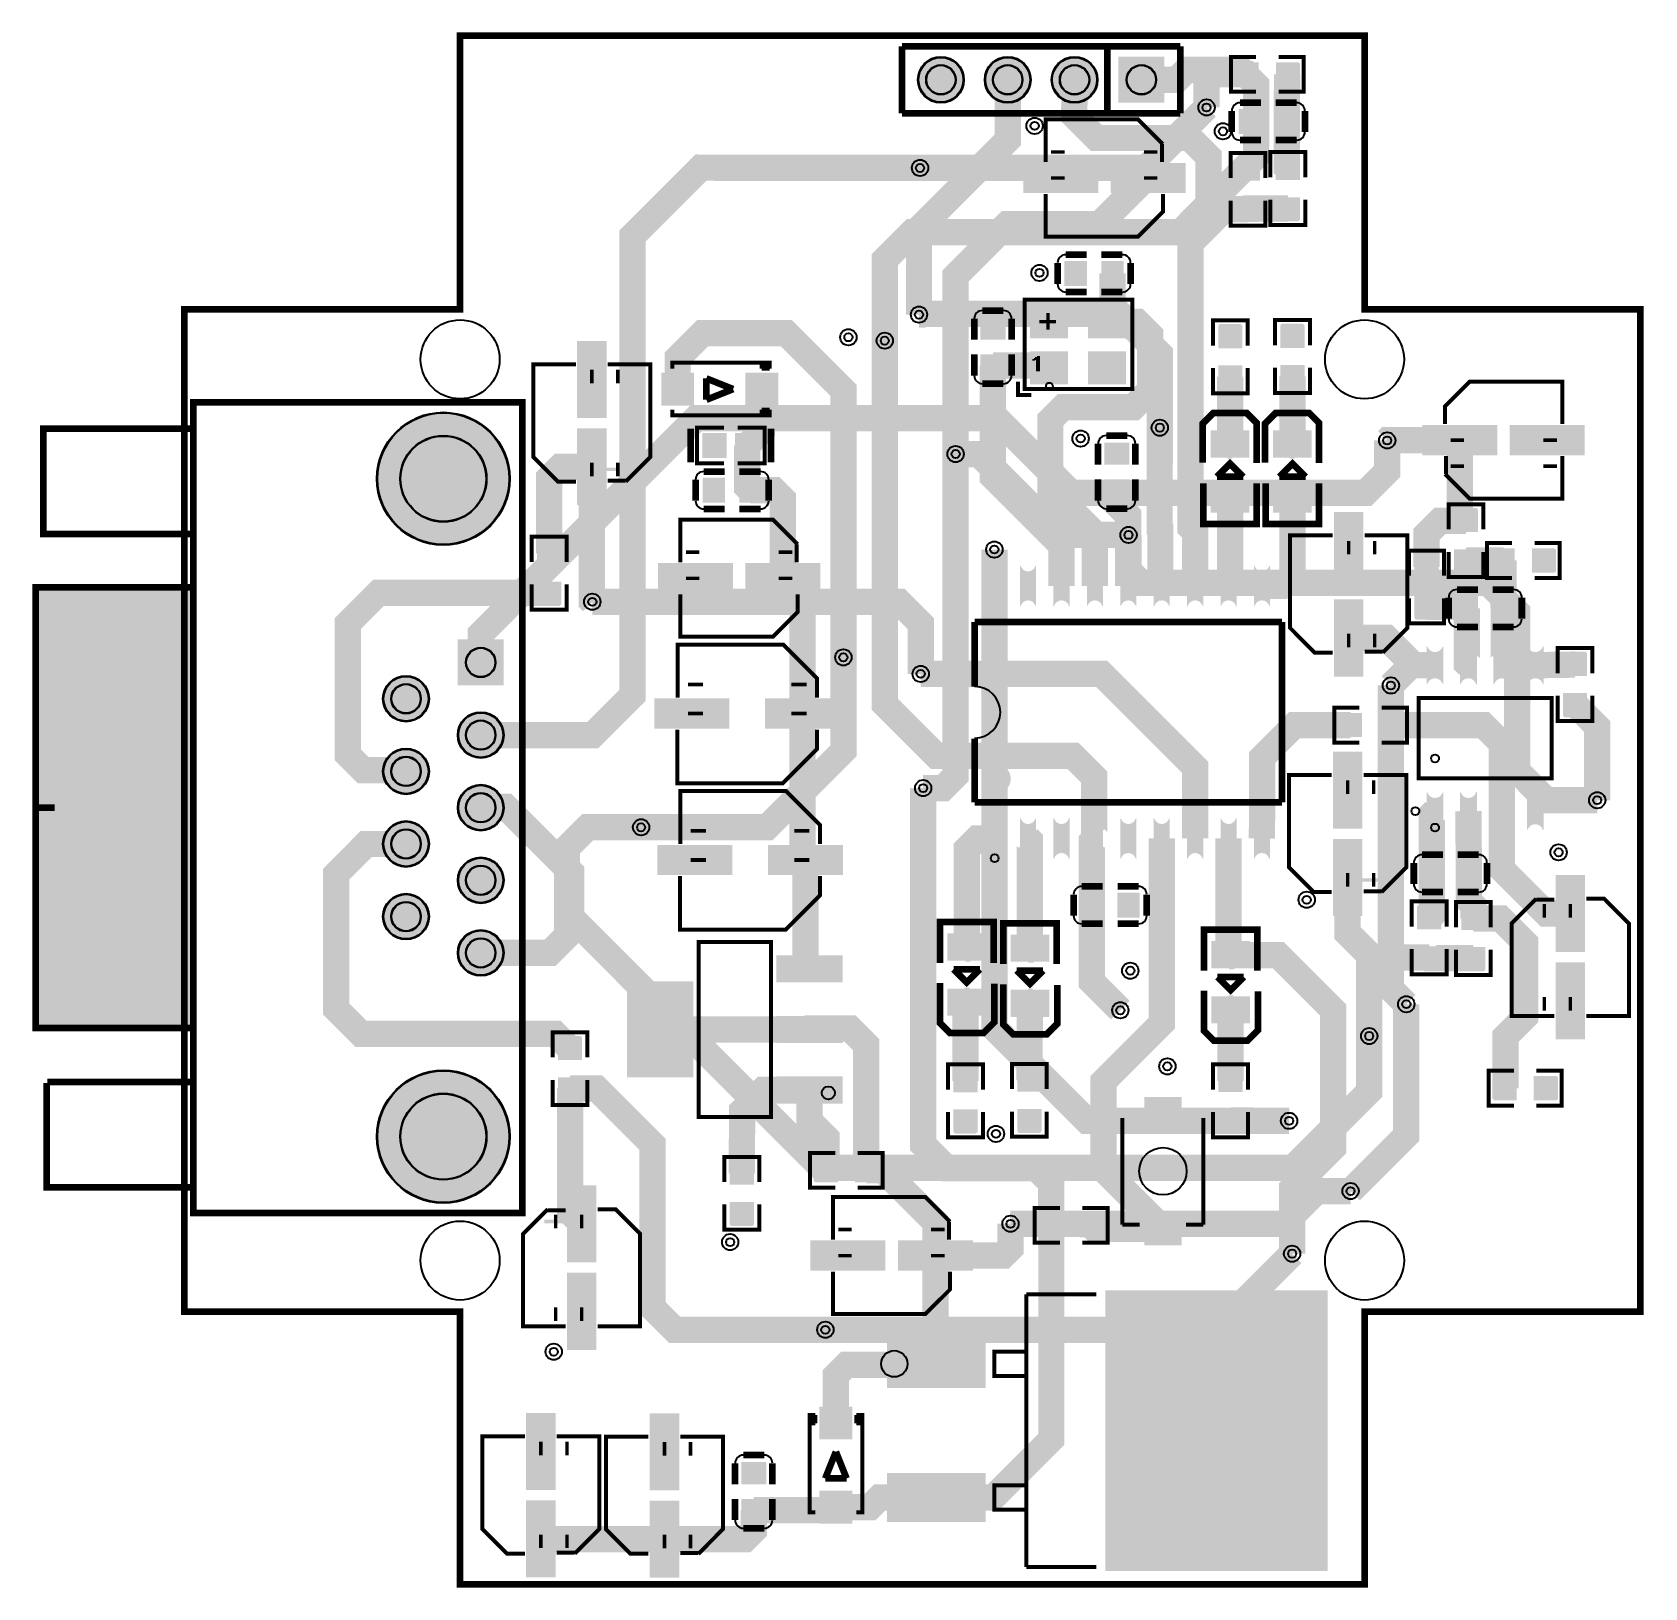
# Model space of a CAD drawing. Header units: millimetres. Extents: x -16.3 to 45, y -46.7 to 12.4.
import ezdxf

# ---------------------------------------------------------------- set-up
doc = ezdxf.new("R2010")
doc.units = ezdxf.units.MM
for name, color, linetype, true_color in [('BoardOutLine', 7, 'Continuous', 0xff00ff), ('BottomLayer', 7, 'Continuous', 0x0000ff), ('BottomSolderMaskLayer', 7, 'Continuous', 0xaa00ff), ('Document', 7, 'Continuous', 0xffffff), ('Hole', 7, 'Continuous', 0x222222), ('Multi-Layer', 7, 'Continuous', 0xc0c0c0), ('TopLayer', 7, 'Continuous', 0xff0000), ('TopPasteMaskLayer', 7, 'Continuous', 0x808080), ('TopSilkLayer', 7, 'Continuous', 0xffcc00), ('TopSolderMaskLayer', 7, 'Continuous', 0x800080)]:
    doc.layers.add(name, color=color, linetype=linetype, true_color=true_color)

msp = doc.modelspace()

# ---------------------------------------------------------------- hatches: boundary and pattern name
at = {"layer": 'BottomSolderMaskLayer'}
for points in [[(17.402, 10.624, 1), (19.152, 10.624, 1)], [(19.942, 10.624, 1), (21.692, 10.624, 1)], [(22.482, 10.624, 1), (24.232, 10.624, 1)], [(26.772, 9.749), (25.022, 9.749), (25.022, 11.499), (26.772, 11.499)], [(-3.16, -4.538, 1), (1.89, -4.538, 1)], [(1.66, -10.643), (1.66, -12.393), (-0.09, -12.393), (-0.09, -10.643)], [(-2.93, -12.898, 1), (-1.18, -12.898, 1)], [(-0.09, -14.278, 1), (1.66, -14.278, 1)], [(-2.93, -15.658, 1), (-1.18, -15.658, 1)], [(-0.09, -17.038, 1), (1.66, -17.038, 1)], [(-2.93, -18.418, 1), (-1.18, -18.418, 1)], [(-0.09, -19.798, 1), (1.66, -19.798, 1)], [(-2.93, -21.178, 1), (-1.18, -21.178, 1)], [(-0.09, -22.558, 1), (1.66, -22.558, 1)], [(-3.16, -29.538, 1), (1.89, -29.538, 1)]]:
    msp.add_hatch(color=256, dxfattribs=at).paths.add_polyline_path(points)
at = {"layer": 'Document'}
for points in [[(22.465, 6.827), (22.465, 6.956), (22.981, 6.956), (22.981, 6.827)], [(26.507, 6.827), (26.507, 6.956), (25.991, 6.956), (25.991, 6.827)], [(26.314, 6.461), (26.314, 7.321), (26.185, 7.321), (26.185, 6.461)], [(22.019, 1.373), (22.654, 1.373), (22.654, 1.5), (22.019, 1.5)], [(22.28, 1.76), (22.28, 1.125), (22.407, 1.125), (22.407, 1.76)], [(21.749, 0.017), (21.785, 0.017), (21.785, -0.055), (21.749, -0.055)], [(21.785, 0.017), (21.821, 0.017), (21.821, -0.055), (21.785, -0.055)], [(21.821, 0.053), (21.857, 0.053), (21.857, -0.055), (21.821, -0.055)], [(21.857, 0.089), (21.893, 0.089), (21.893, -0.019), (21.857, -0.019)], [(21.893, 0.089), (21.929, 0.089), (21.929, -0.451), (21.893, -0.451)], [(21.929, 0.125), (21.965, 0.125), (21.965, -0.451), (21.929, -0.451)], [(21.965, 0.125), (22.001, 0.125), (22.001, -0.451), (21.965, -0.451)], [(22.001, 0.125), (22.037, 0.125), (22.037, -0.451), (22.001, -0.451)], [(4.943, -0.398), (5.072, -0.398), (5.072, -0.914), (4.943, -0.914)], [(7.654, -1.107), (8.534, -1.107), (8.534, -1.287), (7.654, -1.287)], [(8.214, -0.695), (8.214, -1.575), (8.034, -1.575), (8.034, -0.695)], [(11.184, -1.037), (12.064, -1.037), (12.064, -1.217), (11.184, -1.217)], [(29.158, -3.77), (29.158, -2.67), (29.358, -2.67), (29.358, -3.77)], [(31.529, -3.77), (31.529, -2.67), (31.729, -2.67), (31.729, -3.77)], [(37.647, -3.006), (37.647, -3.135), (38.163, -3.135), (38.163, -3.006)], [(37.84, -2.64), (37.84, -3.5), (37.969, -3.5), (37.969, -2.64)], [(41.689, -3.006), (41.689, -3.135), (41.173, -3.135), (41.173, -3.006)], [(4.577, -4.247), (5.437, -4.247), (5.437, -4.118), (4.577, -4.118)], [(4.943, -4.44), (5.072, -4.44), (5.072, -3.924), (4.943, -3.924)], [(29.327, -4.758), (29.327, -5.858), (29.127, -5.858), (29.127, -4.758)], [(31.698, -4.758), (31.698, -5.858), (31.498, -5.858), (31.498, -4.758)], [(28.711, -5.205), (29.811, -5.205), (29.811, -5.405), (28.711, -5.405)], [(31.082, -5.205), (32.182, -5.205), (32.182, -5.405), (31.082, -5.405)], [(33.713, -6.897), (33.842, -6.897), (33.842, -7.413), (33.713, -7.413)], [(12.431, -8.748), (12.431, -7.888), (12.302, -7.888), (12.302, -8.748)], [(8.582, -8.382), (8.582, -8.253), (9.098, -8.253), (9.098, -8.382)], [(12.624, -8.382), (12.624, -8.253), (12.108, -8.253), (12.108, -8.382)], [(-10.135, -25.438), (-16.135, -25.438), (-16.135, -8.638), (-10.135, -8.638)], [(33.347, -10.746), (34.207, -10.746), (34.207, -10.617), (33.347, -10.617)], [(33.713, -10.939), (33.842, -10.939), (33.842, -10.423), (33.713, -10.423)], [(8.658, -13.532), (8.658, -13.388), (9.234, -13.388), (9.234, -13.532)], [(13.17, -13.532), (13.17, -13.388), (12.594, -13.388), (12.594, -13.532)], [(12.954, -13.94), (12.954, -12.98), (12.81, -12.98), (12.81, -13.94)], [(33.673, -15.998), (33.802, -15.998), (33.802, -16.514), (33.673, -16.514)], [(8.768, -19.097), (8.768, -18.953), (9.344, -18.953), (9.344, -19.097)], [(13.28, -19.097), (13.28, -18.953), (12.704, -18.953), (12.704, -19.097)], [(13.064, -19.505), (13.064, -18.545), (12.92, -18.545), (12.92, -19.505)], [(33.673, -20.04), (33.802, -20.04), (33.802, -19.524), (33.673, -19.524)], [(33.307, -19.847), (34.167, -19.847), (34.167, -19.718), (33.307, -19.718)], [(42.264, -20.704), (42.135, -20.704), (42.135, -21.22), (42.264, -21.22)], [(42.63, -20.897), (41.77, -20.897), (41.77, -21.026), (42.63, -21.026)], [(19.2, -22.886), (19.2, -21.786), (19.4, -21.786), (19.4, -22.886)], [(21.6, -22.933), (21.6, -21.833), (21.8, -21.833), (21.8, -22.933)], [(19.816, -22.439), (18.716, -22.439), (18.716, -22.239), (19.816, -22.239)], [(22.216, -22.486), (21.116, -22.486), (21.116, -22.286), (22.216, -22.286)], [(29.845, -22.73), (28.745, -22.73), (28.745, -22.53), (29.845, -22.53)], [(29.229, -23.177), (29.229, -22.077), (29.429, -22.077), (29.429, -23.177)], [(19.369, -23.874), (19.369, -24.974), (19.169, -24.974), (19.169, -23.874)], [(21.769, -23.921), (21.769, -25.021), (21.569, -25.021), (21.569, -23.921)], [(29.398, -24.165), (29.398, -25.265), (29.198, -25.265), (29.198, -24.165)], [(42.264, -24.746), (42.135, -24.746), (42.135, -24.23), (42.264, -24.23)], [(5.049, -32.699), (4.189, -32.699), (4.189, -32.828), (5.049, -32.828)], [(4.683, -32.506), (4.554, -32.506), (4.554, -33.022), (4.683, -33.022)], [(18.223, -34.489), (18.223, -33.629), (18.094, -33.629), (18.094, -34.489)], [(14.374, -34.123), (14.374, -33.994), (14.89, -33.994), (14.89, -34.123)], [(18.416, -34.123), (18.416, -33.994), (17.9, -33.994), (17.9, -34.123)], [(4.683, -36.548), (4.554, -36.548), (4.554, -36.032), (4.683, -36.032)], [(14.191, -40.708), (14.191, -39.828), (14.371, -39.828), (14.371, -40.708)], [(3.006, -41.135), (3.135, -41.135), (3.135, -41.651), (3.006, -41.651)], [(7.705, -41.144), (7.834, -41.144), (7.834, -41.66), (7.705, -41.66)], [(14.261, -44.238), (14.261, -43.358), (14.441, -43.358), (14.441, -44.238)], [(13.849, -43.678), (14.729, -43.678), (14.729, -43.858), (13.849, -43.858)], [(3.006, -45.177), (3.135, -45.177), (3.135, -44.661), (3.006, -44.661)], [(7.705, -45.186), (7.834, -45.186), (7.834, -44.67), (7.705, -44.67)], [(2.64, -44.984), (3.5, -44.984), (3.5, -44.855), (2.64, -44.855)], [(7.339, -44.993), (8.199, -44.993), (8.199, -44.864), (7.339, -44.864)]]:
    msp.add_hatch(color=256, dxfattribs=at).paths.add_polyline_path(points)
at = {"layer": 'Multi-Layer'}
for points in [[(17.427, 10.624, 1), (19.127, 10.624, 1)], [(19.967, 10.624, 1), (21.667, 10.624, 1)], [(22.507, 10.624, 1), (24.207, 10.624, 1)], [(26.747, 9.774), (25.047, 9.774), (25.047, 11.474), (26.747, 11.474)], [(-3.135, -4.538, 1), (1.865, -4.538, 1)], [(1.635, -10.668), (1.635, -12.368), (-0.065, -12.368), (-0.065, -10.668)], [(-2.905, -12.898, 1), (-1.205, -12.898, 1)], [(-0.065, -14.278, 1), (1.635, -14.278, 1)], [(-2.905, -15.658, 1), (-1.205, -15.658, 1)], [(-0.065, -17.038, 1), (1.635, -17.038, 1)], [(-2.905, -18.418, 1), (-1.205, -18.418, 1)], [(-0.065, -19.798, 1), (1.635, -19.798, 1)], [(-2.905, -21.178, 1), (-1.205, -21.178, 1)], [(-0.065, -22.558, 1), (1.635, -22.558, 1)], [(-3.135, -29.538, 1), (1.865, -29.538, 1)]]:
    msp.add_hatch(color=256, dxfattribs=at).paths.add_polyline_path(points)
at = {"layer": 'TopLayer'}
for points in [[(30.334, 10.401), (30.334, 11.265), (29.528, 11.265), (29.528, 10.401)], [(31.034, 10.401), (31.034, 11.265), (31.84, 11.265), (31.84, 10.401)], [(29.621, 9.491), (30.421, 9.491), (30.421, 8.591), (29.621, 8.591)], [(31.021, 9.491), (31.821, 9.491), (31.821, 8.591), (31.021, 8.591)], [(24.235, 6.341), (21.435, 6.341), (21.435, 7.441), (24.235, 7.441)], [(27.557, 6.341), (24.757, 6.341), (24.757, 7.441), (27.557, 7.441)], [(29.516, 6.812), (30.38, 6.812), (30.38, 7.618), (29.516, 7.618)], [(31.033, 6.839), (31.897, 6.839), (31.897, 7.645), (31.033, 7.645)], [(31.033, 6.139), (31.897, 6.139), (31.897, 5.333), (31.033, 5.333)], [(29.516, 6.112), (30.38, 6.112), (30.38, 5.306), (29.516, 5.306)], [(22.999, 3.718), (23.799, 3.718), (23.799, 2.818), (22.999, 2.818)], [(24.399, 3.718), (25.199, 3.718), (25.199, 2.818), (24.399, 2.818)], [(21.687, 2.028), (23.087, 2.028), (23.087, 0.828), (21.687, 0.828)], [(23.887, 2.028), (25.287, 2.028), (25.287, 0.828), (23.887, 0.828)], [(20.704, 1.566), (20.704, 0.766), (19.804, 0.766), (19.804, 1.566)], [(28.845, 0.447), (29.709, 0.447), (29.709, 1.253), (28.845, 1.253)], [(31.207, 0.459), (32.071, 0.459), (32.071, 1.265), (31.207, 1.265)], [(4.457, -2.168), (4.457, 0.632), (5.557, 0.632), (5.557, -2.168)], [(20.704, 0.166), (20.704, -0.634), (19.804, -0.634), (19.804, 0.166)], [(21.687, 0.278), (23.087, 0.278), (23.087, -0.922), (21.687, -0.922)], [(23.887, 0.278), (25.287, 0.278), (25.287, -0.922), (23.887, -0.922)], [(8.87, -1.731), (7.67, -1.731), (7.67, -0.531), (8.87, -0.531)], [(12.07, -1.731), (10.87, -1.731), (10.87, -0.531), (12.07, -0.531)], [(28.845, -0.253), (29.709, -0.253), (29.709, -1.059), (28.845, -1.059)], [(31.207, -0.241), (32.071, -0.241), (32.071, -1.047), (31.207, -1.047)], [(4.457, -5.49), (4.457, -2.69), (5.557, -2.69), (5.557, -5.49)], [(10.104, -3.727), (10.104, -2.819), (9.231, -2.819), (9.231, -3.727)], [(10.474, -3.727), (10.474, -2.819), (11.347, -2.819), (11.347, -3.727)], [(28.567, -2.714), (28.567, -3.714), (29.967, -3.714), (29.967, -2.714)], [(30.938, -2.714), (30.938, -3.714), (32.338, -3.714), (32.338, -2.714)], [(36.597, -2.52), (39.397, -2.52), (39.397, -3.62), (36.597, -3.62)], [(39.919, -2.52), (42.719, -2.52), (42.719, -3.62), (39.919, -3.62)], [(25.413, -3.185), (25.413, -3.985), (24.513, -3.985), (24.513, -3.185)], [(9.24, -4.525), (10.04, -4.525), (10.04, -5.425), (9.24, -5.425)], [(10.64, -4.525), (11.44, -4.525), (11.44, -5.425), (10.64, -5.425)], [(25.413, -4.585), (25.413, -5.385), (24.513, -5.385), (24.513, -4.585)], [(28.567, -5.814), (28.567, -4.814), (29.967, -4.814), (29.967, -5.814)], [(30.938, -5.814), (30.938, -4.814), (32.338, -4.814), (32.338, -5.814)], [(33.227, -8.667), (33.227, -5.867), (34.327, -5.867), (34.327, -8.667)], [(37.802, -6.539), (38.666, -6.539), (38.666, -5.733), (37.802, -5.733)], [(2.953, -7.773), (3.817, -7.773), (3.817, -6.967), (2.953, -6.967)], [(37.802, -7.239), (38.666, -7.239), (38.666, -8.045), (37.802, -8.045)], [(40.065, -8.077), (40.065, -7.213), (39.259, -7.213), (39.259, -8.077)], [(40.765, -8.077), (40.765, -7.213), (41.572, -7.213), (41.572, -8.077)], [(10.352, -8.868), (7.552, -8.868), (7.552, -7.768), (10.352, -7.768)], [(13.674, -8.868), (10.874, -8.868), (10.874, -7.768), (13.674, -7.768)], [(20.6, -7.839, -0.785398), (20.04, -7.839), (20.04, -9.379, -0.785398), (20.6, -9.379)], [(21.87, -7.839, -0.785398), (21.31, -7.839), (21.31, -9.379, -0.785398), (21.87, -9.379)], [(23.14, -7.839, -0.785398), (22.58, -7.839), (22.58, -9.379, -0.785398), (23.14, -9.379)], [(24.41, -7.839, -0.785398), (23.85, -7.839), (23.85, -9.379, -0.785398), (24.41, -9.379)], [(25.68, -7.839, -0.785398), (25.12, -7.839), (25.12, -9.379, -0.785398), (25.68, -9.379)], [(26.95, -7.839, -0.785398), (26.39, -7.839), (26.39, -9.379, -0.785398), (26.95, -9.379)], [(28.22, -7.839, -0.785398), (27.66, -7.839), (27.66, -9.379, -0.785398), (28.22, -9.379)], [(29.49, -7.839, -0.785398), (28.93, -7.839), (28.93, -9.379, -0.785398), (29.49, -9.379)], [(30.76, -7.839, -0.785398), (30.2, -7.839), (30.2, -9.379, -0.785398), (30.76, -9.379)], [(37.168, -8.3), (36.304, -8.3), (36.304, -7.494), (37.168, -7.494)], [(2.953, -8.473), (3.817, -8.473), (3.817, -9.28), (2.953, -9.28)], [(33.227, -11.989), (33.227, -9.189), (34.327, -9.189), (34.327, -11.989)], [(37.168, -9), (36.304, -9), (36.304, -9.807), (37.168, -9.807)], [(37.868, -9.008), (38.668, -9.008), (38.668, -9.908), (37.868, -9.908)], [(39.268, -9.008), (40.068, -9.008), (40.068, -9.908), (39.268, -9.908)], [(37.353, -10.895, -0.785398), (36.765, -10.895), (36.765, -12.352, -0.785398), (37.353, -12.352)], [(38.623, -10.895, -0.785398), (38.035, -10.895), (38.035, -12.352, -0.785398), (38.623, -12.352)], [(39.893, -10.895, -0.785398), (39.305, -10.895), (39.305, -12.352, -0.785398), (39.893, -12.352)], [(41.163, -10.895, -0.785398), (40.575, -10.895), (40.575, -12.352, -0.785398), (41.163, -12.352)], [(41.945, -12.004), (42.809, -12.004), (42.809, -11.198), (41.945, -11.198)], [(41.945, -12.704), (42.809, -12.704), (42.809, -13.51), (41.945, -13.51)], [(10.214, -14.01), (7.414, -14.01), (7.414, -12.91), (10.214, -12.91)], [(14.414, -14.01), (11.614, -14.01), (11.614, -12.91), (14.414, -12.91)], [(34.26, -13.469), (34.26, -14.333), (33.454, -14.333), (33.454, -13.469)], [(34.96, -13.469), (34.96, -14.333), (35.766, -14.333), (35.766, -13.469)], [(33.187, -17.768), (33.187, -14.968), (34.287, -14.968), (34.287, -17.768)], [(37.353, -16.44, -0.785398), (36.765, -16.44), (36.765, -17.897, -0.785398), (37.353, -17.897)], [(38.623, -16.44, -0.785398), (38.035, -16.44), (38.035, -17.897, -0.785398), (38.623, -17.897)], [(39.893, -16.44, -0.785398), (39.305, -16.44), (39.305, -17.897, -0.785398), (39.893, -17.897)], [(41.163, -16.44, -0.785398), (40.575, -16.44), (40.575, -17.897, -0.785398), (41.163, -17.897)], [(20.6, -17.439, -0.785398), (20.04, -17.439), (20.04, -18.979, -0.785398), (20.6, -18.979)], [(21.87, -17.439, -0.785398), (21.31, -17.439), (21.31, -18.979, -0.785398), (21.87, -18.979)], [(23.14, -17.439, -0.785398), (22.58, -17.439), (22.58, -18.979, -0.785398), (23.14, -18.979)], [(24.41, -17.439, -0.785398), (23.85, -17.439), (23.85, -18.979, -0.785398), (24.41, -18.979)], [(25.68, -17.439, -0.785398), (25.12, -17.439), (25.12, -18.979, -0.785398), (25.68, -18.979)], [(26.95, -17.439, -0.785398), (26.39, -17.439), (26.39, -18.979, -0.785398), (26.95, -18.979)], [(28.22, -17.439, -0.785398), (27.66, -17.439), (27.66, -18.979, -0.785398), (28.22, -18.979)], [(29.49, -17.439, -0.785398), (28.93, -17.439), (28.93, -18.979, -0.785398), (29.49, -18.979)], [(30.76, -17.439, -0.785398), (30.2, -17.439), (30.2, -18.979, -0.785398), (30.76, -18.979)], [(33.187, -21.09), (33.187, -18.29), (34.287, -18.29), (34.287, -21.09)], [(10.324, -19.575), (7.524, -19.575), (7.524, -18.475), (10.324, -18.475)], [(14.524, -19.575), (11.724, -19.575), (11.724, -18.475), (14.524, -18.475)], [(36.543, -19.087), (37.343, -19.087), (37.343, -19.987), (36.543, -19.987)], [(37.943, -19.087), (38.743, -19.087), (38.743, -19.987), (37.943, -19.987)], [(42.75, -19.654), (42.75, -22.454), (41.65, -22.454), (41.65, -19.654)], [(24.411, -21.191), (23.611, -21.191), (23.611, -20.291), (24.411, -20.291)], [(25.811, -21.191), (25.011, -21.191), (25.011, -20.291), (25.811, -20.291)], [(36.405, -21.631), (37.269, -21.631), (37.269, -20.825), (36.405, -20.825)], [(38.949, -21.658), (38.085, -21.658), (38.085, -20.852), (38.949, -20.852)], [(19.96, -21.83), (19.96, -22.83), (18.56, -22.83), (18.56, -21.83)], [(22.36, -21.877), (22.36, -22.877), (20.96, -22.877), (20.96, -21.877)], [(14.512, -23.655), (14.512, -22.675), (12.042, -22.675), (12.042, -23.655)], [(29.989, -22.121), (29.989, -23.121), (28.589, -23.121), (28.589, -22.121)], [(36.405, -22.331), (37.269, -22.331), (37.269, -23.137), (36.405, -23.137)], [(38.949, -22.358), (38.085, -22.358), (38.085, -23.164), (38.949, -23.164)], [(42.75, -22.976), (42.75, -25.776), (41.65, -25.776), (41.65, -22.976)], [(8.842, -23.665), (8.842, -27.265), (6.372, -27.265), (6.372, -23.665)], [(19.96, -24.93), (19.96, -23.93), (18.56, -23.93), (18.56, -24.93)], [(22.36, -24.977), (22.36, -23.977), (20.96, -23.977), (20.96, -24.977)], [(29.989, -25.221), (29.989, -24.221), (28.589, -24.221), (28.589, -25.221)], [(14.512, -25.955), (14.512, -24.975), (12.042, -24.975), (12.042, -25.955)], [(4.611, -26.605), (3.747, -26.605), (3.747, -25.799), (4.611, -25.799)], [(4.611, -27.305), (3.747, -27.305), (3.747, -28.111), (4.611, -28.111)], [(14.512, -28.255), (14.512, -27.275), (12.042, -27.275), (12.042, -28.255)], [(19.644, -27.828), (18.78, -27.828), (18.78, -27.022), (19.644, -27.022)], [(22.074, -27.809), (21.21, -27.809), (21.21, -27.003), (22.074, -27.003)], [(29.715, -27.825), (28.851, -27.825), (28.851, -27.019), (29.715, -27.019)], [(40.138, -28.13), (40.138, -27.266), (39.332, -27.266), (39.332, -28.13)], [(40.838, -28.13), (40.838, -27.266), (41.645, -27.266), (41.645, -28.13)], [(26.036, -29.283), (27.396, -29.283), (27.396, -28.053), (26.036, -28.053)], [(19.644, -28.528), (18.78, -28.528), (18.78, -29.334), (19.644, -29.334)], [(22.074, -28.509), (21.21, -28.509), (21.21, -29.315), (22.074, -29.315)], [(29.715, -28.525), (28.851, -28.525), (28.851, -29.331), (29.715, -29.331)], [(11.14, -31.342), (10.276, -31.342), (10.276, -30.536), (11.14, -30.536)], [(14.334, -31.248), (14.334, -30.384), (13.528, -30.384), (13.528, -31.248)], [(15.034, -31.248), (15.034, -30.384), (15.84, -30.384), (15.84, -31.248)], [(5.169, -31.456), (5.169, -34.256), (4.069, -34.256), (4.069, -31.456)], [(11.14, -32.042), (10.276, -32.042), (10.276, -32.848), (11.14, -32.848)], [(22.877, -32.475), (22.877, -33.339), (22.071, -33.339), (22.071, -32.475)], [(23.577, -32.475), (23.577, -33.339), (24.383, -33.339), (24.383, -32.475)], [(26.036, -32.423), (27.396, -32.423), (27.396, -33.653), (26.036, -33.653)], [(16.144, -34.609), (13.344, -34.609), (13.344, -33.509), (16.144, -33.509)], [(19.466, -34.609), (16.666, -34.609), (16.666, -33.509), (19.466, -33.509)], [(5.169, -34.778), (5.169, -37.578), (4.069, -37.578), (4.069, -34.778)], [(32.949, -46.017), (24.549, -46.017), (24.549, -35.409), (32.949, -35.409)], [(19.957, -39.073), (16.257, -39.073), (16.257, -37.273), (19.957, -37.273)], [(14.885, -39.822), (14.885, -41.022), (13.685, -41.022), (13.685, -39.822)], [(2.52, -42.905), (2.52, -40.105), (3.62, -40.105), (3.62, -42.905)], [(7.219, -42.914), (7.219, -40.114), (8.319, -40.114), (8.319, -42.914)], [(11.615, -41.933), (11.615, -42.733), (10.715, -42.733), (10.715, -41.933)], [(19.957, -44.153), (16.257, -44.153), (16.257, -42.353), (19.957, -42.353)], [(2.52, -46.227), (2.52, -43.427), (3.62, -43.427), (3.62, -46.227)], [(7.219, -46.236), (7.219, -43.436), (8.319, -43.436), (8.319, -46.236)], [(11.615, -43.333), (11.615, -44.133), (10.715, -44.133), (10.715, -43.333)], [(14.885, -43.022), (14.885, -44.222), (13.685, -44.222), (13.685, -43.022)]]:
    msp.add_hatch(color=256, dxfattribs=at).paths.add_polyline_path(points)
at = {"layer": 'TopPasteMaskLayer'}
for points in [[(29.489, 10.383), (30.289, 10.383), (30.339, 10.433), (30.339, 10.661), (29.969, 10.661), (29.969, 10.991), (30.339, 10.991), (30.339, 11.233), (30.289, 11.283), (29.489, 11.283), (29.439, 11.233), (29.439, 10.433)], [(31.879, 11.283), (31.079, 11.283), (31.029, 11.233), (31.029, 11.005), (31.399, 11.005), (31.399, 10.675), (31.029, 10.675), (31.029, 10.433), (31.079, 10.383), (31.879, 10.383), (31.929, 10.433), (31.929, 11.233)], [(29.621, 9.491), (30.421, 9.491), (30.421, 8.591), (29.621, 8.591)], [(31.021, 9.491), (31.821, 9.491), (31.821, 8.591), (31.021, 8.591)], [(24.235, 6.341), (21.435, 6.341), (21.435, 7.441), (24.235, 7.441)], [(27.557, 6.341), (24.757, 6.341), (24.757, 7.441), (27.557, 7.441)], [(29.498, 7.657), (29.498, 6.857), (29.548, 6.807), (29.776, 6.807), (29.776, 7.177), (30.106, 7.177), (30.106, 6.807), (30.348, 6.807), (30.398, 6.857), (30.398, 7.657), (30.348, 7.707), (29.548, 7.707)], [(31.015, 7.684), (31.015, 6.884), (31.065, 6.834), (31.293, 6.834), (31.293, 7.204), (31.623, 7.204), (31.623, 6.834), (31.865, 6.834), (31.915, 6.884), (31.915, 7.684), (31.865, 7.734), (31.065, 7.734)], [(31.915, 5.294), (31.915, 6.094), (31.865, 6.144), (31.637, 6.144), (31.637, 5.774), (31.307, 5.774), (31.307, 6.144), (31.065, 6.144), (31.015, 6.094), (31.015, 5.294), (31.065, 5.244), (31.865, 5.244)], [(30.398, 5.267), (30.398, 6.067), (30.348, 6.117), (30.12, 6.117), (30.12, 5.747), (29.79, 5.747), (29.79, 6.117), (29.548, 6.117), (29.498, 6.067), (29.498, 5.267), (29.548, 5.217), (30.348, 5.217)], [(22.999, 3.718), (23.799, 3.718), (23.799, 2.818), (22.999, 2.818)], [(24.399, 3.718), (25.199, 3.718), (25.199, 2.818), (24.399, 2.818)], [(21.687, 2.028), (23.087, 2.028), (23.087, 0.828), (21.687, 0.828)], [(23.887, 2.028), (25.287, 2.028), (25.287, 0.828), (23.887, 0.828)], [(20.704, 1.566), (20.704, 0.766), (19.804, 0.766), (19.804, 1.566)], [(28.827, 1.292), (28.827, 0.492), (28.877, 0.442), (29.105, 0.442), (29.105, 0.812), (29.435, 0.812), (29.435, 0.442), (29.677, 0.442), (29.727, 0.492), (29.727, 1.292), (29.677, 1.342), (28.877, 1.342)], [(31.189, 1.304), (31.189, 0.504), (31.239, 0.454), (31.467, 0.454), (31.467, 0.824), (31.797, 0.824), (31.797, 0.454), (32.039, 0.454), (32.089, 0.504), (32.089, 1.304), (32.039, 1.354), (31.239, 1.354)], [(4.457, -2.168), (4.457, 0.632), (5.557, 0.632), (5.557, -2.168)], [(20.704, 0.166), (20.704, -0.634), (19.804, -0.634), (19.804, 0.166)], [(21.687, 0.278), (23.087, 0.278), (23.087, -0.922), (21.687, -0.922)], [(23.887, 0.278), (25.287, 0.278), (25.287, -0.922), (23.887, -0.922)], [(8.87, -1.731), (7.67, -1.731), (7.67, -0.531), (8.87, -0.531)], [(12.07, -1.731), (10.87, -1.731), (10.87, -0.531), (12.07, -0.531)], [(29.727, -1.098), (29.727, -0.298), (29.677, -0.248), (29.449, -0.248), (29.449, -0.618), (29.119, -0.618), (29.119, -0.248), (28.877, -0.248), (28.827, -0.298), (28.827, -1.098), (28.877, -1.148), (29.677, -1.148)], [(32.089, -1.086), (32.089, -0.286), (32.039, -0.236), (31.811, -0.236), (31.811, -0.606), (31.481, -0.606), (31.481, -0.236), (31.239, -0.236), (31.189, -0.286), (31.189, -1.086), (31.239, -1.136), (32.039, -1.136)], [(4.457, -5.49), (4.457, -2.69), (5.557, -2.69), (5.557, -5.49)], [(10.123, -3.418), (10.123, -3.128), (9.826, -2.819), (9.298, -2.819), (9.231, -2.887), (9.231, -3.659), (9.298, -3.727), (9.826, -3.727)], [(10.455, -3.418), (10.455, -3.128), (10.752, -2.819), (11.28, -2.819), (11.347, -2.887), (11.347, -3.659), (11.28, -3.727), (10.752, -3.727)], [(28.567, -2.714), (28.567, -3.714), (29.967, -3.714), (29.967, -2.714)], [(30.938, -2.714), (30.938, -3.714), (32.338, -3.714), (32.338, -2.714)], [(36.597, -2.52), (39.397, -2.52), (39.397, -3.62), (36.597, -3.62)], [(39.919, -2.52), (42.719, -2.52), (42.719, -3.62), (39.919, -3.62)], [(25.413, -3.185), (25.413, -3.985), (24.513, -3.985), (24.513, -3.185)], [(9.24, -4.525), (10.04, -4.525), (10.04, -5.425), (9.24, -5.425)], [(10.64, -4.525), (11.44, -4.525), (11.44, -5.425), (10.64, -5.425)], [(25.413, -4.585), (25.413, -5.385), (24.513, -5.385), (24.513, -4.585)], [(28.567, -5.814), (28.567, -4.814), (29.967, -4.814), (29.967, -5.814)], [(30.938, -5.814), (30.938, -4.814), (32.338, -4.814), (32.338, -5.814)], [(33.227, -8.667), (33.227, -5.867), (34.327, -5.867), (34.327, -8.667)], [(37.784, -5.694), (37.784, -6.494), (37.834, -6.544), (38.062, -6.544), (38.062, -6.174), (38.392, -6.174), (38.392, -6.544), (38.634, -6.544), (38.684, -6.494), (38.684, -5.694), (38.634, -5.644), (37.834, -5.644)], [(2.935, -6.928), (2.935, -7.728), (2.985, -7.778), (3.213, -7.778), (3.213, -7.408), (3.543, -7.408), (3.543, -7.778), (3.785, -7.778), (3.835, -7.728), (3.835, -6.928), (3.785, -6.878), (2.985, -6.878)], [(38.684, -8.084), (38.684, -7.284), (38.634, -7.234), (38.406, -7.234), (38.406, -7.604), (38.076, -7.604), (38.076, -7.234), (37.834, -7.234), (37.784, -7.284), (37.784, -8.084), (37.834, -8.134), (38.634, -8.134)], [(39.22, -8.095), (40.02, -8.095), (40.07, -8.045), (40.07, -7.817), (39.7, -7.817), (39.7, -7.487), (40.07, -7.487), (40.07, -7.245), (40.02, -7.195), (39.22, -7.195), (39.17, -7.245), (39.17, -8.045)], [(41.61, -7.195), (40.81, -7.195), (40.76, -7.245), (40.76, -7.473), (41.13, -7.473), (41.13, -7.803), (40.76, -7.803), (40.76, -8.045), (40.81, -8.095), (41.61, -8.095), (41.66, -8.045), (41.66, -7.245)], [(10.352, -8.868), (7.552, -8.868), (7.552, -7.768), (10.352, -7.768)], [(13.674, -8.868), (10.874, -8.868), (10.874, -7.768), (13.674, -7.768)], [(20.6, -7.839, -0.785398), (20.04, -7.839), (20.04, -9.379, -0.785398), (20.6, -9.379)], [(21.87, -7.839, -0.785398), (21.31, -7.839), (21.31, -9.379, -0.785398), (21.87, -9.379)], [(23.14, -7.839, -0.785398), (22.58, -7.839), (22.58, -9.379, -0.785398), (23.14, -9.379)], [(24.41, -7.839, -0.785398), (23.85, -7.839), (23.85, -9.379, -0.785398), (24.41, -9.379)], [(25.68, -7.839, -0.785398), (25.12, -7.839), (25.12, -9.379, -0.785398), (25.68, -9.379)], [(26.95, -7.839, -0.785398), (26.39, -7.839), (26.39, -9.379, -0.785398), (26.95, -9.379)], [(28.22, -7.839, -0.785398), (27.66, -7.839), (27.66, -9.379, -0.785398), (28.22, -9.379)], [(29.49, -7.839, -0.785398), (28.93, -7.839), (28.93, -9.379, -0.785398), (29.49, -9.379)], [(30.76, -7.839, -0.785398), (30.2, -7.839), (30.2, -9.379, -0.785398), (30.76, -9.379)], [(36.286, -7.455), (36.286, -8.255), (36.336, -8.305), (36.564, -8.305), (36.564, -7.935), (36.894, -7.935), (36.894, -8.305), (37.136, -8.305), (37.186, -8.255), (37.186, -7.455), (37.136, -7.405), (36.336, -7.405)], [(3.835, -9.318), (3.835, -8.518), (3.785, -8.468), (3.557, -8.468), (3.557, -8.838), (3.227, -8.838), (3.227, -8.468), (2.985, -8.468), (2.935, -8.518), (2.935, -9.318), (2.985, -9.368), (3.785, -9.368)], [(33.227, -11.989), (33.227, -9.189), (34.327, -9.189), (34.327, -11.989)], [(37.186, -9.845), (37.186, -9.045), (37.136, -8.995), (36.908, -8.995), (36.908, -9.365), (36.578, -9.365), (36.578, -8.995), (36.336, -8.995), (36.286, -9.045), (36.286, -9.845), (36.336, -9.895), (37.136, -9.895)], [(37.868, -9.008), (38.668, -9.008), (38.668, -9.908), (37.868, -9.908)], [(39.268, -9.008), (40.068, -9.008), (40.068, -9.908), (39.268, -9.908)], [(37.353, -10.895, -0.785398), (36.765, -10.895), (36.765, -12.352, -0.785398), (37.353, -12.352)], [(38.623, -10.895, -0.785398), (38.035, -10.895), (38.035, -12.352, -0.785398), (38.623, -12.352)], [(39.893, -10.895, -0.785398), (39.305, -10.895), (39.305, -12.352, -0.785398), (39.893, -12.352)], [(41.163, -10.895, -0.785398), (40.575, -10.895), (40.575, -12.352, -0.785398), (41.163, -12.352)], [(41.927, -11.159), (41.927, -11.959), (41.977, -12.009), (42.205, -12.009), (42.205, -11.639), (42.535, -11.639), (42.535, -12.009), (42.777, -12.009), (42.827, -11.959), (42.827, -11.159), (42.777, -11.109), (41.977, -11.109)], [(42.827, -13.549), (42.827, -12.749), (42.777, -12.699), (42.549, -12.699), (42.549, -13.069), (42.219, -13.069), (42.219, -12.699), (41.977, -12.699), (41.927, -12.749), (41.927, -13.549), (41.977, -13.599), (42.777, -13.599)], [(10.214, -14.01), (7.414, -14.01), (7.414, -12.91), (10.214, -12.91)], [(14.414, -14.01), (11.614, -14.01), (11.614, -12.91), (14.414, -12.91)], [(33.415, -14.351), (34.215, -14.351), (34.265, -14.301), (34.265, -14.073), (33.895, -14.073), (33.895, -13.743), (34.265, -13.743), (34.265, -13.501), (34.215, -13.451), (33.415, -13.451), (33.365, -13.501), (33.365, -14.301)], [(35.805, -13.451), (35.005, -13.451), (34.955, -13.501), (34.955, -13.729), (35.325, -13.729), (35.325, -14.059), (34.955, -14.059), (34.955, -14.301), (35.005, -14.351), (35.805, -14.351), (35.855, -14.301), (35.855, -13.501)], [(33.187, -17.768), (33.187, -14.968), (34.287, -14.968), (34.287, -17.768)], [(37.353, -16.44, -0.785398), (36.765, -16.44), (36.765, -17.897, -0.785398), (37.353, -17.897)], [(38.623, -16.44, -0.785398), (38.035, -16.44), (38.035, -17.897, -0.785398), (38.623, -17.897)], [(39.893, -16.44, -0.785398), (39.305, -16.44), (39.305, -17.897, -0.785398), (39.893, -17.897)], [(41.163, -16.44, -0.785398), (40.575, -16.44), (40.575, -17.897, -0.785398), (41.163, -17.897)], [(20.6, -17.439, -0.785398), (20.04, -17.439), (20.04, -18.979, -0.785398), (20.6, -18.979)], [(21.87, -17.439, -0.785398), (21.31, -17.439), (21.31, -18.979, -0.785398), (21.87, -18.979)], [(23.14, -17.439, -0.785398), (22.58, -17.439), (22.58, -18.979, -0.785398), (23.14, -18.979)], [(24.41, -17.439, -0.785398), (23.85, -17.439), (23.85, -18.979, -0.785398), (24.41, -18.979)], [(25.68, -17.439, -0.785398), (25.12, -17.439), (25.12, -18.979, -0.785398), (25.68, -18.979)], [(26.95, -17.439, -0.785398), (26.39, -17.439), (26.39, -18.979, -0.785398), (26.95, -18.979)], [(28.22, -17.439, -0.785398), (27.66, -17.439), (27.66, -18.979, -0.785398), (28.22, -18.979)], [(29.49, -17.439, -0.785398), (28.93, -17.439), (28.93, -18.979, -0.785398), (29.49, -18.979)], [(30.76, -17.439, -0.785398), (30.2, -17.439), (30.2, -18.979, -0.785398), (30.76, -18.979)], [(33.187, -21.09), (33.187, -18.29), (34.287, -18.29), (34.287, -21.09)], [(10.324, -19.575), (7.524, -19.575), (7.524, -18.475), (10.324, -18.475)], [(14.524, -19.575), (11.724, -19.575), (11.724, -18.475), (14.524, -18.475)], [(36.543, -19.087), (37.343, -19.087), (37.343, -19.987), (36.543, -19.987)], [(37.943, -19.087), (38.743, -19.087), (38.743, -19.987), (37.943, -19.987)], [(42.75, -19.654), (42.75, -22.454), (41.65, -22.454), (41.65, -19.654)], [(24.411, -21.191), (23.611, -21.191), (23.611, -20.291), (24.411, -20.291)], [(25.811, -21.191), (25.011, -21.191), (25.011, -20.291), (25.811, -20.291)], [(36.387, -20.786), (36.387, -21.586), (36.437, -21.636), (36.665, -21.636), (36.665, -21.266), (36.995, -21.266), (36.995, -21.636), (37.237, -21.636), (37.287, -21.586), (37.287, -20.786), (37.237, -20.736), (36.437, -20.736)], [(38.067, -20.813), (38.067, -21.613), (38.117, -21.663), (38.345, -21.663), (38.345, -21.293), (38.675, -21.293), (38.675, -21.663), (38.917, -21.663), (38.967, -21.613), (38.967, -20.813), (38.917, -20.763), (38.117, -20.763)], [(19.96, -21.83), (19.96, -22.83), (18.56, -22.83), (18.56, -21.83)], [(22.36, -21.877), (22.36, -22.877), (20.96, -22.877), (20.96, -21.877)], [(14.512, -23.655), (14.512, -22.675), (12.042, -22.675), (12.042, -23.655)], [(29.989, -22.121), (29.989, -23.121), (28.589, -23.121), (28.589, -22.121)], [(37.287, -23.176), (37.287, -22.376), (37.237, -22.326), (37.009, -22.326), (37.009, -22.696), (36.679, -22.696), (36.679, -22.326), (36.437, -22.326), (36.387, -22.376), (36.387, -23.176), (36.437, -23.226), (37.237, -23.226)], [(38.967, -23.203), (38.967, -22.403), (38.917, -22.353), (38.689, -22.353), (38.689, -22.723), (38.359, -22.723), (38.359, -22.353), (38.117, -22.353), (38.067, -22.403), (38.067, -23.203), (38.117, -23.253), (38.917, -23.253)], [(42.75, -22.976), (42.75, -25.776), (41.65, -25.776), (41.65, -22.976)], [(8.842, -23.665), (8.842, -27.265), (6.372, -27.265), (6.372, -23.665)], [(19.96, -24.93), (19.96, -23.93), (18.56, -23.93), (18.56, -24.93)], [(22.36, -24.977), (22.36, -23.977), (20.96, -23.977), (20.96, -24.977)], [(29.989, -25.221), (29.989, -24.221), (28.589, -24.221), (28.589, -25.221)], [(14.512, -25.955), (14.512, -24.975), (12.042, -24.975), (12.042, -25.955)], [(3.729, -25.76), (3.729, -26.56), (3.779, -26.61), (4.007, -26.61), (4.007, -26.24), (4.337, -26.24), (4.337, -26.61), (4.579, -26.61), (4.629, -26.56), (4.629, -25.76), (4.579, -25.71), (3.779, -25.71)], [(18.762, -26.983), (18.762, -27.783), (18.812, -27.833), (19.04, -27.833), (19.04, -27.463), (19.37, -27.463), (19.37, -27.833), (19.612, -27.833), (19.662, -27.783), (19.662, -26.983), (19.612, -26.933), (18.812, -26.933)], [(21.192, -26.964), (21.192, -27.764), (21.242, -27.814), (21.47, -27.814), (21.47, -27.444), (21.8, -27.444), (21.8, -27.814), (22.042, -27.814), (22.092, -27.764), (22.092, -26.964), (22.042, -26.914), (21.242, -26.914)], [(28.833, -26.98), (28.833, -27.78), (28.883, -27.83), (29.111, -27.83), (29.111, -27.46), (29.441, -27.46), (29.441, -27.83), (29.683, -27.83), (29.733, -27.78), (29.733, -26.98), (29.683, -26.93), (28.883, -26.93)], [(4.629, -28.15), (4.629, -27.35), (4.579, -27.3), (4.351, -27.3), (4.351, -27.67), (4.021, -27.67), (4.021, -27.3), (3.779, -27.3), (3.729, -27.35), (3.729, -28.15), (3.779, -28.2), (4.579, -28.2)], [(14.512, -28.255), (14.512, -27.275), (12.042, -27.275), (12.042, -28.255)], [(39.293, -28.148), (40.093, -28.148), (40.143, -28.098), (40.143, -27.87), (39.773, -27.87), (39.773, -27.54), (40.143, -27.54), (40.143, -27.298), (40.093, -27.248), (39.293, -27.248), (39.243, -27.298), (39.243, -28.098)], [(41.683, -27.248), (40.883, -27.248), (40.833, -27.298), (40.833, -27.526), (41.203, -27.526), (41.203, -27.856), (40.833, -27.856), (40.833, -28.098), (40.883, -28.148), (41.683, -28.148), (41.733, -28.098), (41.733, -27.298)], [(26.036, -29.283), (27.396, -29.283), (27.396, -28.053), (26.036, -28.053)], [(19.662, -29.373), (19.662, -28.573), (19.612, -28.523), (19.384, -28.523), (19.384, -28.893), (19.054, -28.893), (19.054, -28.523), (18.812, -28.523), (18.762, -28.573), (18.762, -29.373), (18.812, -29.423), (19.612, -29.423)], [(22.092, -29.354), (22.092, -28.554), (22.042, -28.504), (21.814, -28.504), (21.814, -28.874), (21.484, -28.874), (21.484, -28.504), (21.242, -28.504), (21.192, -28.554), (21.192, -29.354), (21.242, -29.404), (22.042, -29.404)], [(29.733, -29.37), (29.733, -28.57), (29.683, -28.52), (29.455, -28.52), (29.455, -28.89), (29.125, -28.89), (29.125, -28.52), (28.883, -28.52), (28.833, -28.57), (28.833, -29.37), (28.883, -29.42), (29.683, -29.42)], [(10.258, -30.497), (10.258, -31.297), (10.308, -31.347), (10.536, -31.347), (10.536, -30.977), (10.866, -30.977), (10.866, -31.347), (11.108, -31.347), (11.158, -31.297), (11.158, -30.497), (11.108, -30.447), (10.308, -30.447)], [(13.489, -31.266), (14.289, -31.266), (14.339, -31.216), (14.339, -30.988), (13.969, -30.988), (13.969, -30.658), (14.339, -30.658), (14.339, -30.416), (14.289, -30.366), (13.489, -30.366), (13.439, -30.416), (13.439, -31.216)], [(15.879, -30.366), (15.079, -30.366), (15.029, -30.416), (15.029, -30.644), (15.399, -30.644), (15.399, -30.974), (15.029, -30.974), (15.029, -31.216), (15.079, -31.266), (15.879, -31.266), (15.929, -31.216), (15.929, -30.416)], [(5.169, -31.456), (5.169, -34.256), (4.069, -34.256), (4.069, -31.456)], [(11.158, -32.887), (11.158, -32.087), (11.108, -32.037), (10.88, -32.037), (10.88, -32.407), (10.55, -32.407), (10.55, -32.037), (10.308, -32.037), (10.258, -32.087), (10.258, -32.887), (10.308, -32.937), (11.108, -32.937)], [(22.032, -33.357), (22.832, -33.357), (22.882, -33.307), (22.882, -33.079), (22.512, -33.079), (22.512, -32.749), (22.882, -32.749), (22.882, -32.507), (22.832, -32.457), (22.032, -32.457), (21.982, -32.507), (21.982, -33.307)], [(24.422, -32.457), (23.622, -32.457), (23.572, -32.507), (23.572, -32.735), (23.942, -32.735), (23.942, -33.065), (23.572, -33.065), (23.572, -33.307), (23.622, -33.357), (24.422, -33.357), (24.472, -33.307), (24.472, -32.507)], [(26.036, -32.423), (27.396, -32.423), (27.396, -33.653), (26.036, -33.653)], [(16.144, -34.609), (13.344, -34.609), (13.344, -33.509), (16.144, -33.509)], [(19.466, -34.609), (16.666, -34.609), (16.666, -33.509), (19.466, -33.509)], [(5.169, -34.778), (5.169, -37.578), (4.069, -37.578), (4.069, -34.778)], [(32.949, -46.017), (24.549, -46.017), (24.549, -35.409), (32.949, -35.409)], [(19.957, -39.073), (16.257, -39.073), (16.257, -37.273), (19.957, -37.273)], [(14.885, -39.822), (14.885, -41.022), (13.685, -41.022), (13.685, -39.822)], [(2.52, -42.905), (2.52, -40.105), (3.62, -40.105), (3.62, -42.905)], [(7.219, -42.914), (7.219, -40.114), (8.319, -40.114), (8.319, -42.914)], [(11.615, -41.933), (11.615, -42.733), (10.715, -42.733), (10.715, -41.933)], [(19.957, -44.153), (16.257, -44.153), (16.257, -42.353), (19.957, -42.353)], [(2.52, -46.227), (2.52, -43.427), (3.62, -43.427), (3.62, -46.227)], [(7.219, -46.236), (7.219, -43.436), (8.319, -43.436), (8.319, -46.236)], [(11.615, -43.333), (11.615, -44.133), (10.715, -44.133), (10.715, -43.333)], [(14.885, -43.022), (14.885, -44.222), (13.685, -44.222), (13.685, -43.022)]]:
    msp.add_hatch(color=256, dxfattribs=at).paths.add_polyline_path(points)
at = {"layer": 'TopSilkLayer'}
for points in [[(26.314, 7.45), (26.314, 8.31), (26.185, 8.31), (26.185, 7.45)], [(22.465, 7.816), (22.465, 7.945), (22.981, 7.945), (22.981, 7.816)], [(26.507, 7.816), (26.507, 7.945), (25.991, 7.945), (25.991, 7.816)], [(5.932, -0.398), (6.061, -0.398), (6.061, -0.914), (5.932, -0.914)], [(37.84, -3.629), (37.84, -4.489), (37.969, -4.489), (37.969, -3.629)], [(5.566, -4.247), (6.426, -4.247), (6.426, -4.118), (5.566, -4.118)], [(5.932, -4.44), (6.061, -4.44), (6.061, -3.924), (5.932, -3.924)], [(37.647, -3.995), (37.647, -4.124), (38.163, -4.124), (38.163, -3.995)], [(41.689, -3.995), (41.689, -4.124), (41.173, -4.124), (41.173, -3.995)], [(8.582, -7.393), (8.582, -7.264), (9.098, -7.264), (9.098, -7.393)], [(12.624, -7.393), (12.624, -7.264), (12.108, -7.264), (12.108, -7.393)], [(12.431, -7.759), (12.431, -6.899), (12.302, -6.899), (12.302, -7.759)], [(34.702, -6.897), (34.831, -6.897), (34.831, -7.413), (34.702, -7.413)], [(34.336, -10.746), (35.196, -10.746), (35.196, -10.617), (34.336, -10.617)], [(34.702, -10.939), (34.831, -10.939), (34.831, -10.423), (34.702, -10.423)], [(12.954, -12.836), (12.954, -11.876), (12.81, -11.876), (12.81, -12.836)], [(8.658, -12.428), (8.658, -12.284), (9.234, -12.284), (9.234, -12.428)], [(13.17, -12.428), (13.17, -12.284), (12.594, -12.284), (12.594, -12.428)], [(19.85, -15.939), (19.851, -15.906), (19.854, -15.872), (19.859, -15.839), (19.866, -15.807), (19.874, -15.774), (19.885, -15.743), (19.898, -15.712), (19.913, -15.682), (19.93, -15.653), (19.948, -15.625), (19.968, -15.598), (19.99, -15.573), (20.013, -15.549), (20.037, -15.526), (20.063, -15.505), (20.091, -15.486), (20.119, -15.468), (20.148, -15.452), (20.179, -15.438), (20.21, -15.426), (20.242, -15.416), (20.274, -15.408), (20.307, -15.402), (20.34, -15.398), (20.373, -15.396), (20.407, -15.396), (20.44, -15.398), (20.473, -15.402), (20.506, -15.408), (20.538, -15.416), (20.57, -15.426), (20.601, -15.438), (20.632, -15.452), (20.661, -15.468), (20.689, -15.486), (20.717, -15.505), (20.743, -15.526), (20.767, -15.549), (20.79, -15.573), (20.812, -15.598), (20.832, -15.625), (20.85, -15.653), (20.867, -15.682), (20.882, -15.712), (20.895, -15.743), (20.906, -15.774), (20.914, -15.807), (20.921, -15.839), (20.926, -15.872), (20.929, -15.906), (20.93, -15.939), (20.929, -15.972), (20.926, -16.006), (20.921, -16.039), (20.914, -16.071), (20.906, -16.104), (20.895, -16.135), (20.882, -16.166), (20.867, -16.196), (20.85, -16.225), (20.832, -16.253), (20.812, -16.28), (20.79, -16.305), (20.767, -16.329), (20.743, -16.352), (20.717, -16.373), (20.689, -16.392), (20.661, -16.41), (20.632, -16.426), (20.601, -16.44), (20.57, -16.452), (20.538, -16.462), (20.506, -16.47), (20.473, -16.476), (20.44, -16.48), (20.407, -16.482), (20.373, -16.482), (20.34, -16.48), (20.307, -16.476), (20.274, -16.47), (20.242, -16.462), (20.21, -16.452), (20.179, -16.44), (20.148, -16.426), (20.119, -16.41), (20.091, -16.392), (20.063, -16.373), (20.037, -16.352), (20.013, -16.329), (19.99, -16.305), (19.968, -16.28), (19.948, -16.253), (19.93, -16.225), (19.913, -16.196), (19.898, -16.166), (19.885, -16.135), (19.874, -16.104), (19.866, -16.071), (19.859, -16.039), (19.854, -16.006), (19.851, -15.972), (19.85, -15.939)], [(34.662, -15.998), (34.791, -15.998), (34.791, -16.514), (34.662, -16.514)], [(13.064, -18.401), (13.064, -17.441), (12.92, -17.441), (12.92, -18.401)], [(8.768, -17.993), (8.768, -17.849), (9.344, -17.849), (9.344, -17.993)], [(13.28, -17.993), (13.28, -17.849), (12.704, -17.849), (12.704, -17.993)], [(34.662, -20.04), (34.791, -20.04), (34.791, -19.524), (34.662, -19.524)], [(34.296, -19.847), (35.156, -19.847), (35.156, -19.718), (34.296, -19.718)], [(41.275, -20.704), (41.146, -20.704), (41.146, -21.22), (41.275, -21.22)], [(41.641, -20.897), (40.781, -20.897), (40.781, -21.026), (41.641, -21.026)], [(41.275, -24.746), (41.146, -24.746), (41.146, -24.23), (41.275, -24.23)], [(25.099, -28.903), (25.884, -28.903), (25.884, -28.598), (25.099, -28.598)], [(28.333, -28.903), (27.548, -28.903), (27.548, -28.598), (28.333, -28.598)], [(4.06, -32.699), (3.2, -32.699), (3.2, -32.828), (4.06, -32.828)], [(3.694, -32.506), (3.565, -32.506), (3.565, -33.022), (3.694, -33.022)], [(14.374, -33.134), (14.374, -33.005), (14.89, -33.005), (14.89, -33.134)], [(18.416, -33.134), (18.416, -33.005), (17.9, -33.005), (17.9, -33.134)], [(18.223, -33.5), (18.223, -32.64), (18.094, -32.64), (18.094, -33.5)], [(3.694, -36.548), (3.565, -36.548), (3.565, -36.032), (3.694, -36.032)], [(3.995, -41.135), (4.124, -41.135), (4.124, -41.651), (3.995, -41.651)], [(8.694, -41.144), (8.823, -41.144), (8.823, -41.66), (8.694, -41.66)], [(3.995, -45.177), (4.124, -45.177), (4.124, -44.661), (3.995, -44.661)], [(8.694, -45.186), (8.823, -45.186), (8.823, -44.67), (8.694, -44.67)], [(3.629, -44.984), (4.489, -44.984), (4.489, -44.855), (3.629, -44.855)], [(8.328, -44.993), (9.188, -44.993), (9.188, -44.864), (8.328, -44.864)]]:
    msp.add_hatch(color=256, dxfattribs=at).paths.add_polyline_path(points)
at = {"layer": 'TopSolderMaskLayer'}
for points in [[(17.402, 10.624, 1), (19.152, 10.624, 1)], [(19.942, 10.624, 1), (21.692, 10.624, 1)], [(22.482, 10.624, 1), (24.232, 10.624, 1)], [(26.772, 9.749), (25.022, 9.749), (25.022, 11.499), (26.772, 11.499)], [(30.359, 10.376), (30.359, 11.29), (29.502, 11.29), (29.502, 10.376)], [(31.009, 10.376), (31.009, 11.29), (31.866, 11.29), (31.866, 10.376)], [(29.596, 9.516), (30.446, 9.516), (30.446, 8.566), (29.596, 8.566)], [(30.996, 9.516), (31.846, 9.516), (31.846, 8.566), (30.996, 8.566)], [(24.261, 6.316), (21.41, 6.316), (21.41, 7.466), (24.261, 7.466)], [(27.582, 6.316), (24.731, 6.316), (24.731, 7.466), (27.582, 7.466)], [(29.489, 6.788), (30.407, 6.788), (30.407, 7.642), (29.489, 7.642)], [(31.006, 6.815), (31.924, 6.815), (31.924, 7.669), (31.006, 7.669)], [(29.489, 6.136), (30.407, 6.136), (30.407, 5.282), (29.489, 5.282)], [(31.006, 6.163), (31.924, 6.163), (31.924, 5.309), (31.006, 5.309)], [(22.974, 3.743), (23.824, 3.743), (23.824, 2.793), (22.974, 2.793)], [(24.374, 3.743), (25.224, 3.743), (25.224, 2.793), (24.374, 2.793)], [(21.662, 2.054), (23.112, 2.054), (23.112, 0.803), (21.662, 0.803)], [(23.862, 2.054), (25.312, 2.054), (25.312, 0.803), (23.862, 0.803)], [(20.733, 1.589), (20.733, 0.743), (19.775, 0.743), (19.775, 1.589)], [(28.818, 0.423), (29.736, 0.423), (29.736, 1.277), (28.818, 1.277)], [(31.18, 0.435), (32.098, 0.435), (32.098, 1.289), (31.18, 1.289)], [(4.447, -2.233), (4.447, 0.696), (5.567, 0.696), (5.567, -2.233)], [(20.733, 0.189), (20.733, -0.657), (19.775, -0.657), (19.775, 0.189)], [(21.662, 0.304), (23.112, 0.304), (23.112, -0.947), (21.662, -0.947)], [(23.862, 0.304), (25.312, 0.304), (25.312, -0.947), (23.862, -0.947)], [(8.895, -1.756), (7.645, -1.756), (7.645, -0.506), (8.895, -0.506)], [(12.095, -1.756), (10.845, -1.756), (10.845, -0.506), (12.095, -0.506)], [(28.818, -0.229), (29.736, -0.229), (29.736, -1.083), (28.818, -1.083)], [(31.18, -0.217), (32.098, -0.217), (32.098, -1.071), (31.18, -1.071)], [(-3.16, -4.538, 1), (1.89, -4.538, 1)], [(4.447, -5.554), (4.447, -2.625), (5.567, -2.625), (5.567, -5.554)], [(10.129, -3.752), (10.129, -2.794), (9.205, -2.794), (9.205, -3.752)], [(10.449, -3.752), (10.449, -2.794), (11.373, -2.794), (11.373, -3.752)], [(28.532, -2.696), (28.532, -3.732), (30.002, -3.732), (30.002, -2.696)], [(30.903, -2.696), (30.903, -3.732), (32.373, -3.732), (32.373, -2.696)], [(36.572, -2.495), (39.423, -2.495), (39.423, -3.645), (36.572, -3.645)], [(39.893, -2.495), (42.744, -2.495), (42.744, -3.645), (39.893, -3.645)], [(25.442, -3.162), (25.442, -4.008), (24.484, -4.008), (24.484, -3.162)], [(9.215, -4.5), (10.065, -4.5), (10.065, -5.45), (9.215, -5.45)], [(10.615, -4.5), (11.465, -4.5), (11.465, -5.45), (10.615, -5.45)], [(25.442, -4.562), (25.442, -5.408), (24.484, -5.408), (24.484, -4.562)], [(28.532, -5.832), (28.532, -4.796), (30.002, -4.796), (30.002, -5.832)], [(30.903, -5.832), (30.903, -4.796), (32.373, -4.796), (32.373, -5.832)], [(33.217, -8.732), (33.217, -5.803), (34.337, -5.803), (34.337, -8.732)], [(37.775, -6.563), (38.693, -6.563), (38.693, -5.709), (37.775, -5.709)], [(2.926, -7.797), (3.844, -7.797), (3.844, -6.943), (2.926, -6.943)], [(37.775, -7.215), (38.693, -7.215), (38.693, -8.069), (37.775, -8.069)], [(40.09, -8.102), (40.09, -7.188), (39.233, -7.188), (39.233, -8.102)], [(40.74, -8.102), (40.74, -7.188), (41.597, -7.188), (41.597, -8.102)], [(10.378, -8.893), (7.527, -8.893), (7.527, -7.743), (10.378, -7.743)], [(13.699, -8.893), (10.848, -8.893), (10.848, -7.743), (13.699, -7.743)], [(20.625, -7.82, -0.785398), (20.015, -7.82), (20.015, -9.397, -0.785398), (20.625, -9.397)], [(21.895, -7.82, -0.785398), (21.285, -7.82), (21.285, -9.397, -0.785398), (21.895, -9.397)], [(23.165, -7.82, -0.785398), (22.555, -7.82), (22.555, -9.397, -0.785398), (23.165, -9.397)], [(24.435, -7.82, -0.785398), (23.825, -7.82), (23.825, -9.397, -0.785398), (24.435, -9.397)], [(25.705, -7.82, -0.785398), (25.095, -7.82), (25.095, -9.397, -0.785398), (25.705, -9.397)], [(26.976, -7.82, -0.785398), (26.365, -7.82), (26.365, -9.397, -0.785398), (26.976, -9.397)], [(28.246, -7.82, -0.785398), (27.635, -7.82), (27.635, -9.397, -0.785398), (28.246, -9.397)], [(29.516, -7.82, -0.785398), (28.905, -7.82), (28.905, -9.397, -0.785398), (29.516, -9.397)], [(30.786, -7.82, -0.785398), (30.175, -7.82), (30.175, -9.397, -0.785398), (30.786, -9.397)], [(37.195, -8.324), (36.277, -8.324), (36.277, -7.47), (37.195, -7.47)], [(2.926, -8.449), (3.844, -8.449), (3.844, -9.303), (2.926, -9.303)], [(33.217, -12.053), (33.217, -9.124), (34.337, -9.124), (34.337, -12.053)], [(37.195, -8.976), (36.277, -8.976), (36.277, -9.83), (37.195, -9.83)], [(37.843, -8.983), (38.693, -8.983), (38.693, -9.933), (37.843, -9.933)], [(39.243, -8.983), (40.093, -8.983), (40.093, -9.933), (39.243, -9.933)], [(1.66, -10.643), (1.66, -12.393), (-0.09, -12.393), (-0.09, -10.643)], [(37.378, -10.877, -0.785398), (36.74, -10.877), (36.74, -12.37, -0.785398), (37.378, -12.37)], [(38.648, -10.877, -0.785398), (38.01, -10.877), (38.01, -12.37, -0.785398), (38.648, -12.37)], [(39.918, -10.877, -0.785398), (39.28, -10.877), (39.28, -12.37, -0.785398), (39.918, -12.37)], [(41.188, -10.877, -0.785398), (40.55, -10.877), (40.55, -12.37, -0.785398), (41.188, -12.37)], [(41.918, -12.028), (42.836, -12.028), (42.836, -11.174), (41.918, -11.174)], [(-2.93, -12.898, 1), (-1.18, -12.898, 1)], [(41.918, -12.68), (42.836, -12.68), (42.836, -13.534), (41.918, -13.534)], [(-0.09, -14.278, 1), (1.66, -14.278, 1)], [(10.239, -14.035), (7.389, -14.035), (7.389, -12.885), (10.239, -12.885)], [(14.439, -14.035), (11.589, -14.035), (11.589, -12.885), (14.439, -12.885)], [(34.285, -13.444), (34.285, -14.358), (33.428, -14.358), (33.428, -13.444)], [(34.935, -13.444), (34.935, -14.358), (35.792, -14.358), (35.792, -13.444)], [(-2.93, -15.658, 1), (-1.18, -15.658, 1)], [(33.177, -17.833), (33.177, -14.904), (34.297, -14.904), (34.297, -17.833)], [(-0.09, -17.038, 1), (1.66, -17.038, 1)], [(37.378, -16.422, -0.785398), (36.74, -16.422), (36.74, -17.915, -0.785398), (37.378, -17.915)], [(38.648, -16.422, -0.785398), (38.01, -16.422), (38.01, -17.915, -0.785398), (38.648, -17.915)], [(39.918, -16.422, -0.785398), (39.28, -16.422), (39.28, -17.915, -0.785398), (39.918, -17.915)], [(41.188, -16.422, -0.785398), (40.55, -16.422), (40.55, -17.915, -0.785398), (41.188, -17.915)], [(-2.93, -18.418, 1), (-1.18, -18.418, 1)], [(20.625, -17.42, -0.785398), (20.015, -17.42), (20.015, -18.998, -0.785398), (20.625, -18.998)], [(21.895, -17.42, -0.785398), (21.285, -17.42), (21.285, -18.998, -0.785398), (21.895, -18.998)], [(23.165, -17.42, -0.785398), (22.555, -17.42), (22.555, -18.998, -0.785398), (23.165, -18.998)], [(24.435, -17.42, -0.785398), (23.825, -17.42), (23.825, -18.998, -0.785398), (24.435, -18.998)], [(25.705, -17.42, -0.785398), (25.095, -17.42), (25.095, -18.998, -0.785398), (25.705, -18.998)], [(26.976, -17.42, -0.785398), (26.365, -17.42), (26.365, -18.998, -0.785398), (26.976, -18.998)], [(28.246, -17.42, -0.785398), (27.635, -17.42), (27.635, -18.998, -0.785398), (28.246, -18.998)], [(29.516, -17.42, -0.785398), (28.905, -17.42), (28.905, -18.998, -0.785398), (29.516, -18.998)], [(30.786, -17.42, -0.785398), (30.175, -17.42), (30.175, -18.998, -0.785398), (30.786, -18.998)], [(33.177, -21.154), (33.177, -18.225), (34.297, -18.225), (34.297, -21.154)], [(-0.09, -19.798, 1), (1.66, -19.798, 1)], [(10.349, -19.6), (7.499, -19.6), (7.499, -18.45), (10.349, -18.45)], [(14.549, -19.6), (11.699, -19.6), (11.699, -18.45), (14.549, -18.45)], [(36.518, -19.062), (37.368, -19.062), (37.368, -20.012), (36.518, -20.012)], [(37.918, -19.062), (38.768, -19.062), (38.768, -20.012), (37.918, -20.012)], [(42.76, -19.59), (42.76, -22.519), (41.64, -22.519), (41.64, -19.59)], [(-2.93, -21.178, 1), (-1.18, -21.178, 1)], [(24.436, -21.216), (23.586, -21.216), (23.586, -20.266), (24.436, -20.266)], [(25.836, -21.216), (24.986, -21.216), (24.986, -20.266), (25.836, -20.266)], [(36.378, -21.655), (37.296, -21.655), (37.296, -20.801), (36.378, -20.801)], [(38.976, -21.682), (38.058, -21.682), (38.058, -20.828), (38.976, -20.828)], [(-0.09, -22.558, 1), (1.66, -22.558, 1)], [(19.995, -21.812), (19.995, -22.848), (18.525, -22.848), (18.525, -21.812)], [(22.395, -21.859), (22.395, -22.895), (20.925, -22.895), (20.925, -21.859)], [(14.537, -23.68), (14.537, -22.65), (12.017, -22.65), (12.017, -23.68)], [(30.024, -22.103), (30.024, -23.139), (28.554, -23.139), (28.554, -22.103)], [(36.378, -22.307), (37.296, -22.307), (37.296, -23.161), (36.378, -23.161)], [(38.976, -22.334), (38.058, -22.334), (38.058, -23.188), (38.976, -23.188)], [(42.76, -22.911), (42.76, -25.84), (41.64, -25.84), (41.64, -22.911)], [(8.867, -23.64), (8.867, -27.29), (6.347, -27.29), (6.347, -23.64)], [(19.995, -24.948), (19.995, -23.912), (18.525, -23.912), (18.525, -24.948)], [(22.395, -24.995), (22.395, -23.959), (20.925, -23.959), (20.925, -24.995)], [(30.024, -25.239), (30.024, -24.203), (28.554, -24.203), (28.554, -25.239)], [(14.537, -25.98), (14.537, -24.95), (12.017, -24.95), (12.017, -25.98)], [(4.638, -26.629), (3.72, -26.629), (3.72, -25.775), (4.638, -25.775)], [(-3.16, -29.538, 1), (1.89, -29.538, 1)], [(4.638, -27.281), (3.72, -27.281), (3.72, -28.135), (4.638, -28.135)], [(14.537, -28.28), (14.537, -27.25), (12.017, -27.25), (12.017, -28.28)], [(19.671, -27.852), (18.753, -27.852), (18.753, -26.998), (19.671, -26.998)], [(22.101, -27.833), (21.183, -27.833), (21.183, -26.979), (22.101, -26.979)], [(29.742, -27.849), (28.824, -27.849), (28.824, -26.995), (29.742, -26.995)], [(40.163, -28.155), (40.163, -27.241), (39.306, -27.241), (39.306, -28.155)], [(40.813, -28.155), (40.813, -27.241), (41.67, -27.241), (41.67, -28.155)], [(26.008, -29.306), (27.424, -29.306), (27.424, -28.03), (26.008, -28.03)], [(19.671, -28.504), (18.753, -28.504), (18.753, -29.358), (19.671, -29.358)], [(22.101, -28.485), (21.183, -28.485), (21.183, -29.339), (22.101, -29.339)], [(29.742, -28.501), (28.824, -28.501), (28.824, -29.355), (29.742, -29.355)], [(11.167, -31.366), (10.249, -31.366), (10.249, -30.512), (11.167, -30.512)], [(14.359, -31.273), (14.359, -30.359), (13.502, -30.359), (13.502, -31.273)], [(15.009, -31.273), (15.009, -30.359), (15.866, -30.359), (15.866, -31.273)], [(5.179, -31.392), (5.179, -34.321), (4.059, -34.321), (4.059, -31.392)], [(11.167, -32.018), (10.249, -32.018), (10.249, -32.872), (11.167, -32.872)], [(22.902, -32.45), (22.902, -33.364), (22.045, -33.364), (22.045, -32.45)], [(23.552, -32.45), (23.552, -33.364), (24.409, -33.364), (24.409, -32.45)], [(26.008, -32.4), (27.424, -32.4), (27.424, -33.676), (26.008, -33.676)], [(16.17, -34.634), (13.319, -34.634), (13.319, -33.484), (16.17, -33.484)], [(19.491, -34.634), (16.64, -34.634), (16.64, -33.484), (19.491, -33.484)], [(5.179, -34.713), (5.179, -37.642), (4.059, -37.642), (4.059, -34.713)], [(32.974, -46.042), (24.523, -46.042), (24.523, -35.384), (32.974, -35.384)], [(19.983, -39.098), (16.232, -39.098), (16.232, -37.248), (19.983, -37.248)], [(14.91, -39.797), (14.91, -41.047), (13.66, -41.047), (13.66, -39.797)], [(2.51, -42.97), (2.51, -40.041), (3.63, -40.041), (3.63, -42.97)], [(7.209, -42.979), (7.209, -40.05), (8.329, -40.05), (8.329, -42.979)], [(11.644, -41.91), (11.644, -42.756), (10.686, -42.756), (10.686, -41.91)], [(19.983, -44.178), (16.232, -44.178), (16.232, -42.328), (19.983, -42.328)], [(2.51, -46.291), (2.51, -43.362), (3.63, -43.362), (3.63, -46.291)], [(7.209, -46.3), (7.209, -43.371), (8.329, -43.371), (8.329, -46.3)], [(11.644, -43.31), (11.644, -44.156), (10.686, -44.156), (10.686, -43.31)], [(14.91, -42.997), (14.91, -44.247), (13.66, -44.247), (13.66, -42.997)]]:
    msp.add_hatch(color=256, dxfattribs=at).paths.add_polyline_path(points)

# ---------------------------------------------------------------- linework, layer by layer
at = {"layer": 'BoardOutLine', "const_width": 0.254}
msp.add_lwpolyline([(-10.485, 0), (-10.485, -36.195), (0, -36.195), (0, -46.556), (34.379, -46.556), (34.379, -36.195), (44.864, -36.195), (44.864, 1.905), (34.379, 1.905), (34.379, 12.304), (0, 12.304), (0, 1.905), (-10.485, 1.905), (-10.485, 0)], close=True, dxfattribs=at)
at = {"layer": 'BottomLayer', "const_width": 1}
for points in [[(16.143, 0.71), (16.143, 3.784), (17.193, 4.834), (27.382, 4.834), (30.263, 7.715), (30.263, 10.43), (29.687, 11.006), (27.625, 11.006), (27.243, 10.624), (25.897, 10.624)], [(28.374, 9.572), (26.077, 7.275), (17.483, 7.275)], [(26.597, -2.597), (26.597, 0.205), (25.068, 1.734), (17.504, 1.734), (17.47, 1.7), (17.444, 1.7)], [(0.785, -11.519), (0.785, -10.434), (8.984, -2.235), (20.381, -2.235), (23.213, -5.067), (34.432, -5.067), (35.24, -4.257), (35.24, -3.081)], [(17.602, -16.294), (18.364, -16.294), (18.837, -15.822), (18.837, -3.599)], [(18.837, -3.599), (19.721, -3.599), (22.794, -6.673), (25.41, -6.673)], [(20.308, -7.227), (20.308, -25.42), (23.827, -28.939), (31.513, -28.939)], [(43.223, -16.754), (41.295, -16.754), (40.175, -15.634), (40.175, -9.591), (39.075, -8.489), (25.885, -8.489), (25.41, -8.014), (25.41, -6.673)], [(5.026, -9.214), (16.685, -9.214), (17.509, -10.038), (17.509, -11.954)], [(14.57, -11.326), (14.57, -14.882), (11.669, -17.783), (6.881, -17.783)], [(35.965, -24.507), (35.38, -23.922), (35.38, -12.394)], [(0.785, -17.038), (0.812, -17.011), (1.735, -17.011), (4.224, -19.5), (4.224, -21.202), (13.752, -30.73), (24.155, -30.73), (31.651, -30.73), (33.53, -28.851), (34.556, -27.825), (34.556, -25.717)], [(20.922, -32.852), (31.316, -32.852), (32.56, -31.608), (33.848, -31.608)], [(31.627, -33.988), (28.736, -36.879), (13.886, -36.879)]]:
    msp.add_lwpolyline(points, dxfattribs=at)
at = {"layer": 'BottomSolderMaskLayer'}
for centre, radius in [((18.277, 10.624), 0.875), ((18.277, 10.624), 0.566), ((20.817, 10.624), 0.875), ((20.817, 10.624), 0.566), ((23.357, 10.624), 0.875), ((23.357, 10.624), 0.566), ((25.897, 10.624), 0.566), ((-0.635, -4.538), 2.525), ((-0.635, -4.538), 1.642), ((0.785, -11.518), 0.566), ((-2.055, -12.898), 0.875), ((-2.055, -12.898), 0.566), ((0.785, -14.278), 0.875), ((0.785, -14.278), 0.566), ((-2.055, -15.658), 0.875), ((-2.055, -15.658), 0.566), ((0.785, -17.038), 0.875), ((0.785, -17.038), 0.566), ((-2.055, -18.418), 0.875), ((-2.055, -18.418), 0.566), ((0.785, -19.798), 0.875), ((0.785, -19.798), 0.566), ((-2.055, -21.178), 0.875), ((-2.055, -21.178), 0.566), ((0.785, -22.558), 0.875), ((0.785, -22.558), 0.566), ((-0.635, -29.538), 2.525), ((-0.635, -29.538), 1.642)]:
    msp.add_circle(centre, radius, dxfattribs=at)
at = {"layer": 'Document'}
for centre, radius in [((22.399, -1.014), 0.127), ((37.059, -17.796), 0.15), ((20.32, -18.959), 0.15), ((13.998, -27.878), 0.25), ((16.505, -38.173), 0.5)]:
    msp.add_circle(centre, radius, dxfattribs=at)
at = {"layer": 'Hole'}
for centre in [(28.374, 9.572), (21.839, 8.873), (28.996, 8.668), (17.483, 7.275), (22.024, 3.287), (17.444, 1.7), (14.761, 0.84), (16.143, 0.71), (26.597, -2.597), (23.588, -3.01), (35.241, -3.082), (18.836, -3.598), (25.409, -6.672), (20.308, -7.227), (5.026, -9.214), (14.57, -11.325), (17.509, -11.954), (35.38, -12.394), (17.602, -16.294), (43.224, -16.753), (6.881, -17.783), (41.755, -18.735), (32.18, -20.538), (25.476, -23.233), (35.965, -24.507), (25.097, -24.737), (34.556, -25.717), (26.885, -26.868), (31.513, -28.939), (20.369, -29.434), (33.848, -31.609), (20.922, -32.852), (10.266, -33.549), (31.627, -33.988), (13.886, -36.879), (3.561, -37.715)]:
    msp.add_circle(centre, 0.155, dxfattribs=at)
at = {"layer": 'Multi-Layer'}
for centre, radius in [((18.277, 10.624), 0.85), ((18.277, 10.624), 0.55), ((20.817, 10.624), 0.85), ((20.817, 10.624), 0.55), ((23.357, 10.624), 0.85), ((23.357, 10.624), 0.55), ((25.897, 10.624), 0.55), ((28.374, 9.572), 0.31), ((21.839, 8.873), 0.31), ((28.996, 8.668), 0.31), ((17.483, 7.275), 0.31), ((22.024, 3.287), 0.31), ((17.444, 1.7), 0.31), ((0, 0), 1.5), ((34.38, 0), 1.5), ((14.761, 0.84), 0.31), ((16.143, 0.71), 0.31), ((-0.635, -4.538), 2.5), ((26.597, -2.597), 0.31), ((-0.635, -4.538), 1.625), ((23.588, -3.01), 0.31), ((35.241, -3.082), 0.31), ((18.836, -3.598), 0.31), ((25.409, -6.672), 0.31), ((20.308, -7.227), 0.31), ((5.026, -9.214), 0.31), ((0.785, -11.518), 0.55), ((14.57, -11.325), 0.31), ((17.509, -11.954), 0.31), ((-2.055, -12.898), 0.85), ((35.38, -12.394), 0.31), ((-2.055, -12.898), 0.55), ((0.785, -14.278), 0.85), ((0.785, -14.278), 0.55), ((-2.055, -15.658), 0.85), ((-2.055, -15.658), 0.55), ((0.785, -17.038), 0.85), ((0.785, -17.038), 0.55), ((17.602, -16.294), 0.31), ((43.224, -16.753), 0.31), ((-2.055, -18.418), 0.85), ((6.881, -17.783), 0.31), ((-2.055, -18.418), 0.55), ((0.785, -19.798), 0.85), ((41.755, -18.735), 0.31), ((0.785, -19.798), 0.55), ((-2.055, -21.178), 0.85), ((-2.055, -21.178), 0.55), ((32.18, -20.538), 0.31), ((0.785, -22.558), 0.85), ((0.785, -22.558), 0.55), ((25.476, -23.233), 0.31), ((25.097, -24.737), 0.31), ((35.965, -24.507), 0.31), ((34.556, -25.717), 0.31), ((26.885, -26.868), 0.31), ((-0.635, -29.538), 2.5), ((-0.635, -29.538), 1.625), ((31.513, -28.939), 0.31), ((20.369, -29.434), 0.31), ((33.848, -31.609), 0.31), ((0, -34.25), 1.5), ((20.922, -32.852), 0.31), ((34.38, -34.25), 1.5), ((10.266, -33.549), 0.31), ((31.627, -33.988), 0.31), ((13.886, -36.879), 0.31), ((3.561, -37.715), 0.31)]:
    msp.add_circle(centre, radius, dxfattribs=at)
at = {"layer": 'TopLayer', "const_width": 1}
for points in [[(17.444, 1.7), (17.444, 4.965), (20.817, 8.338), (20.817, 10.624)], [(23.358, 10.625), (23.345, 9.251), (24.186, 8.412), (27.742, 8.412), (28.453, 7.701), (28.453, 5.105), (27.767, 4.42)], [(29.931, 10.833), (29.922, 10.842), (28.535, 10.842), (28.374, 10.681), (28.374, 9.572)], [(31.438, 10.833), (31.42, 9.04)], [(31.465, 7.242), (31.421, 7.287), (31.421, 9.041)], [(17.483, 7.275), (9.152, 7.285), (6.556, 4.689), (6.556, -12.769), (5.045, -14.277), (0.785, -14.277)], [(26.039, 6.864), (24.315, 5.14), (20.8, 5.14), (18.836, 3.176), (18.836, -3.598)], [(27.94, -8.608), (27.945, -6.571), (27.767, -6.393), (27.767, 4.42), (29.058, 5.71), (29.947, 5.71)], [(29.948, 5.709), (29.975, 5.736), (31.465, 5.736)], [(24.587, 1.428), (24.799, 1.64), (24.799, 3.268)], [(24.13, -8.608), (24.13, -6.619), (22.436, -4.925), (22.436, -2.304), (22.919, -1.821), (25.591, -1.821), (26.236, -1.176), (26.236, 0.927), (25.735, 1.427), (24.587, 1.427)], [(8.27, -1.131), (8.271, -1.13), (8.271, 0.045), (9.22, 0.994), (12.403, 0.994), (14.57, -1.173), (14.57, -11.325)], [(24.13, -18.209), (24.105, -18.184), (24.105, -15.875), (23.292, -15.062), (18.098, -15.062), (16.144, -13.109), (16.144, 0.709)], [(22.387, -0.322), (22.299, -0.234), (20.254, -0.234)], [(22.86, -8.608), (22.86, -7.074), (20.254, -4.468), (20.254, -0.234)], [(29.276, -0.655), (29.266, -3.213)], [(31.638, -3.213), (31.638, -0.645)], [(10.911, -3.273), (11.47, -2.714), (11.47, -1.131)], [(26.67, -8.609), (26.617, -8.556), (26.617, -6.464), (26.592, -6.439), (26.592, -3.786), (26.597, -3.781), (26.597, -2.597)], [(11.04, -4.975), (10.911, -4.846), (10.911, -3.273)], [(35.241, -3.082), (35.253, -3.07), (37.998, -3.07)], [(38.234, -6.136), (37.998, -5.899), (37.998, -3.07)], [(3.386, -7.369), (3.386, -4.508), (3.804, -4.09), (5.007, -4.09)], [(5.026, -9.214), (5.007, -9.195), (5.007, -4.09)], [(11.039, -4.976), (11.938, -4.976), (12.274, -5.311), (12.274, -8.318)], [(25.4, -8.608), (25.4, -5.949), (24.963, -5.512), (24.963, -4.986)], [(29.21, -8.609), (29.267, -8.552), (29.267, -5.314)], [(30.48, -8.608), (31.224, -8.608), (31.638, -8.197), (31.638, -5.314)], [(38.235, -6.137), (37.244, -6.137), (36.736, -6.645), (36.736, -7.897)], [(20.32, -8.609), (20.308, -8.597), (20.308, -7.227)], [(39.662, -7.645), (38.235, -7.643)], [(39.667, -9.459), (39.662, -7.645)], [(12.273, -8.319), (12.832, -8.319), (13.015, -8.501), (13.015, -13.459)], [(-2.055, -15.659), (-2.098, -15.613), (-3.683, -15.613), (-4.262, -15.032), (-4.262, -10.033), (-3.106, -8.877), (3.386, -8.877)], [(38.268, -9.458), (38.213, -9.403), (36.736, -9.403)], [(38.329, -11.624), (38.268, -11.563), (38.268, -9.458)], [(39.599, -11.624), (39.668, -11.554), (39.668, -9.458)], [(33.777, -10.589), (35.212, -10.589), (36.248, -11.623), (37.059, -11.623)], [(27.94, -18.209), (27.94, -15.5), (26.305, -13.865), (24.394, -11.954), (17.509, -11.954)], [(35.38, -12.394), (36.15, -11.624), (37.059, -11.624)], [(40.869, -11.623), (42.377, -11.6)], [(42.377, -13.107), (43.224, -13.954), (43.224, -16.753)], [(13.124, -19.025), (13.014, -18.915), (13.014, -13.46)], [(30.48, -18.209), (30.49, -15.131), (31.72, -13.901), (33.856, -13.901)], [(39.599, -17.168), (39.599, -14.602), (38.898, -13.901), (35.363, -13.901)], [(22.474, -32.907), (22.466, -32.899), (22.466, -31.303), (21.907, -30.744), (18.504, -30.744), (17.602, -29.842), (17.602, -16.294)], [(37.059, -17.168), (36.943, -17.284), (36.943, -19.537)], [(38.329, -17.168), (38.344, -19.538)], [(42.2, -21.054), (41.278, -21.054), (39.599, -19.375), (39.599, -17.168)], [(6.881, -17.783), (4.844, -17.783), (4.064, -18.562), (4.064, -21.905), (3.411, -22.558), (0.785, -22.558)], [(20.32, -18.209), (19.66, -18.209), (19.261, -18.608), (19.261, -22.329)], [(21.59, -18.209), (21.66, -18.279), (21.66, -22.377)], [(24.13, -18.209), (24.011, -18.328), (24.011, -20.741)], [(26.716, -33.038), (24.462, -30.784), (24.462, -27.44), (26.67, -25.232), (26.67, -18.209)], [(29.289, -22.621), (29.21, -22.542), (29.21, -18.209)], [(4.178, -26.203), (3.607, -25.629), (-3.769, -25.629), (-4.709, -24.689), (-4.709, -19.563), (-3.566, -18.418), (-2.055, -18.418)], [(13.277, -23.165), (13.124, -23.012), (13.124, -19.025)], [(34.557, -25.718), (34.557, -22.642), (33.736, -21.821), (33.736, -19.69)], [(36.837, -22.734), (34.679, -22.734), (33.737, -21.792), (33.737, -19.69)], [(36.837, -21.228), (36.943, -21.122), (36.943, -19.537)], [(38.343, -19.537), (38.343, -20.575), (38.517, -20.749), (38.517, -21.255)], [(24.011, -20.741), (24.011, -23.651), (25.097, -24.737)], [(38.517, -21.255), (39.556, -21.255), (40.48, -22.179), (40.48, -24.989), (39.736, -25.735), (39.736, -27.699)], [(29.289, -22.621), (29.305, -22.637), (31.1, -22.637), (33.184, -24.721), (33.184, -29.958), (31.627, -31.515), (31.627, -33.988)], [(36.837, -22.734), (36.864, -22.761), (38.517, -22.761)], [(19.26, -24.43), (19.212, -24.478), (19.212, -27.425)], [(21.659, -24.478), (21.641, -27.407)], [(29.284, -27.422), (29.289, -24.722)], [(33.848, -31.609), (35.965, -29.492), (35.965, -24.507)], [(7.607, -25.465), (13.277, -25.465)], [(13.277, -25.465), (13.308, -25.434), (14.822, -25.434), (15.437, -26.049), (15.437, -30.816)], [(13.886, -36.878), (8.151, -36.878), (7.32, -36.048), (7.32, -29.837), (5.192, -27.709), (4.178, -27.709)], [(4.619, -32.856), (4.179, -32.417), (4.179, -27.708)], [(10.709, -30.94), (10.721, -28.562), (11.519, -27.765), (13.277, -27.765)], [(13.929, -30.815), (13.929, -29.589), (13.277, -28.933), (13.277, -27.765)], [(31.514, -28.938), (29.284, -28.928)], [(18.065, -34.059), (18.065, -32.789), (16.094, -30.815), (15.438, -30.815)], [(18.065, -34.059), (20.655, -34.059), (20.922, -33.792), (20.922, -32.852)], [(18.107, -43.253), (20.262, -43.253), (22.474, -41.041), (22.474, -32.907)], [(23.98, -32.907), (24.111, -33.038), (26.716, -33.038)], [(18.107, -38.173), (18.066, -38.131), (18.066, -34.059)], [(14.285, -40.422), (14.285, -38.613), (14.691, -38.207), (18.108, -38.207), (18.108, -38.174)], [(14.285, -43.622), (15.578, -43.622), (15.946, -43.254), (18.108, -43.254)], [(7.769, -44.835), (10.831, -44.835), (11.165, -44.501), (11.165, -43.733)], [(14.285, -43.622), (14.174, -43.733), (11.165, -43.733)], [(3.07, -44.827), (3.079, -44.836), (7.769, -44.836)]]:
    msp.add_lwpolyline(points, dxfattribs=at)
at = {"layer": 'TopSilkLayer'}
for points, const_width in [([(16.797, 9.354), (16.797, 11.894)], 0.254), ([(27.377, 11.894), (16.797, 11.894)], 0.254), ([(24.603, 9.354), (24.603, 11.894)], 0.254), ([(27.377, 9.354), (27.377, 11.894)], 0.254), ([(30.258, 10.172), (29.299, 10.172), (29.299, 11.494), (30.258, 11.494)], 0.152), ([(31.11, 10.172), (32.069, 10.172), (32.069, 11.494), (31.11, 11.494)], 0.152), ([(30.441, 9.751), (29.641, 9.751)], 0.254), ([(31.001, 9.751), (31.801, 9.751)], 0.254), ([(27.377, 9.354), (16.797, 9.354)], 0.254), ([(29.331, 8.641), (29.331, 9.441)], 0.254), ([(32.111, 9.441), (32.111, 8.641)], 0.254), ([(22.26, 7.498), (22.26, 9.117), (25.776, 9.117), (26.713, 8.181)], 0.152), ([(26.679, 8.181), (26.679, 7.498)], 0.152), ([(30.441, 8.331), (29.641, 8.331)], 0.254), ([(31.001, 8.331), (31.801, 8.331)], 0.254), ([(29.287, 6.888), (29.287, 7.847), (30.609, 7.847), (30.609, 6.888)], 0.152), ([(30.804, 6.915), (30.804, 7.874), (32.126, 7.874), (32.126, 6.915)], 0.152), ([(22.26, 6.284), (22.26, 4.665), (25.776, 4.665), (26.713, 5.601), (26.713, 6.284)], 0.152), ([(30.804, 6.063), (30.804, 5.104), (32.126, 5.104), (32.126, 6.063)], 0.152), ([(29.287, 6.036), (29.287, 5.077), (30.609, 5.077), (30.609, 6.036)], 0.152), ([(22.709, 2.868), (22.709, 3.668)], 0.254), ([(23.819, 3.978), (23.019, 3.978)], 0.254), ([(24.379, 3.978), (25.179, 3.978)], 0.254), ([(25.489, 3.668), (25.489, 2.868)], 0.254), ([(23.819, 2.558), (23.019, 2.558)], 0.254), ([(24.379, 2.558), (25.179, 2.558)], 0.254), ([(19.854, 1.856), (20.654, 1.856)], 0.254), ([(19.544, 0.746), (19.544, 1.546)], 0.254), ([(20.964, 0.746), (20.964, 1.546)], 0.254), ([(28.616, 0.523), (28.616, 1.482), (29.938, 1.482), (29.938, 0.523)], 0.152), ([(30.978, 0.535), (30.978, 1.494), (32.3, 1.494), (32.3, 0.535)], 0.152), ([(19.544, 0.186), (19.544, -0.614)], 0.254), ([(20.964, 0.186), (20.964, -0.614)], 0.254), ([(4.4, -0.193), (2.781, -0.193), (2.781, -3.709), (3.717, -4.646), (4.4, -4.646)], 0.152), ([(5.614, -0.193), (7.233, -0.193), (7.233, -3.709), (6.297, -4.646)], 0.152), ([(11.77, -0.351), (11.77, -0.131), (8.27, -0.131), (8.07, -0.131), (8.07, -0.351)], 0.152), ([(9.362, -1.537), (9.362, -0.725)], 0.254), ([(9.362, -0.725), (10.378, -1.131)], 0.254), ([(11.461, -0.351), (11.461, -0.131)], 0.152), ([(11.461, -0.351), (11.77, -0.351)], 0.152), ([(11.561, -0.351), (11.561, -0.131)], 0.152), ([(11.661, -0.131), (11.661, -0.351)], 0.152), ([(28.616, -0.329), (28.616, -1.288), (29.938, -1.288), (29.938, -0.329)], 0.152), ([(30.978, -0.317), (30.978, -1.276), (32.3, -1.276), (32.3, -0.317)], 0.152), ([(10.378, -1.131), (9.362, -1.537)], 0.254), ([(20.654, -0.924), (19.854, -0.924)], 0.254), ([(21.201, -0.844), (21.201, -1.352), (21.709, -1.352)], 0.152), ([(41.894, -2.463), (41.894, -0.844), (38.378, -0.844), (37.441, -1.78), (37.441, -2.463)], 0.152), ([(8.07, -1.911), (8.07, -2.131), (8.67, -2.131)], 0.152), ([(8.47, -2.131), (11.77, -2.131), (11.77, -1.911)], 0.152), ([(11.461, -1.911), (11.77, -1.911)], 0.152), ([(11.461, -2.131), (11.461, -1.911)], 0.152), ([(11.561, -2.131), (11.561, -1.911)], 0.152), ([(11.661, -1.911), (11.661, -2.131)], 0.152), ([(28.224, -3.92), (28.224, -2.447), (28.631, -2.04), (29.901, -2.04), (30.282, -2.421), (30.282, -3.945)], 0.254), ([(30.595, -3.92), (30.595, -2.447), (31.002, -2.04), (32.272, -2.04), (32.653, -2.421), (32.653, -3.945)], 0.254), ([(-10.135, -2.638), (-15.835, -2.638), (-15.835, -6.638), (-10.135, -6.638)], 0.254), ([(8.765, -2.638), (8.765, -3.908)], 0.254), ([(10.028, -3.955), (9.002, -3.955), (9.002, -2.591), (10.028, -2.591)], 0.152), ([(10.55, -3.955), (11.576, -3.955), (11.576, -2.591), (10.55, -2.591)], 0.152), ([(11.813, -2.638), (11.813, -3.908)], 0.254), ([(24.563, -2.895), (25.363, -2.895)], 0.254), ([(24.253, -4.005), (24.253, -3.205)], 0.254), ([(25.673, -4.005), (25.673, -3.205)], 0.254), ([(41.894, -3.677), (41.894, -5.296), (38.378, -5.296), (37.441, -4.36)], 0.152), ([(37.475, -4.36), (37.475, -3.677)], 0.152), ([(10.06, -4.265), (9.26, -4.265)], 0.254), ([(10.62, -4.265), (11.42, -4.265)], 0.254), ([(29.767, -4.464), (29.367, -4.064), (29.267, -3.964), (29.167, -4.064), (28.767, -4.464)], 0.254), ([(32.138, -4.464), (31.738, -4.064), (31.638, -3.964), (31.538, -4.064), (31.138, -4.464)], 0.254), ([(6.297, -4.612), (5.614, -4.612)], 0.152), ([(8.95, -5.375), (8.95, -4.575)], 0.254), ([(11.73, -4.575), (11.73, -5.375)], 0.254), ([(24.253, -4.565), (24.253, -5.365)], 0.254), ([(25.673, -4.565), (25.673, -5.365)], 0.254), ([(28.25, -4.707), (28.25, -6.257), (30.282, -6.257), (30.282, -4.707)], 0.254), ([(29.767, -4.464), (28.767, -4.464)], 0.254), ([(30.621, -4.707), (30.621, -6.257), (32.653, -6.257), (32.653, -4.707)], 0.254), ([(32.138, -4.464), (31.138, -4.464)], 0.254), ([(37.573, -6.463), (37.573, -5.504), (38.895, -5.504), (38.895, -6.463)], 0.152), ([(8.377, -7.711), (8.377, -6.092), (11.893, -6.092), (12.83, -7.028)], 0.152), ([(10.06, -5.685), (9.26, -5.685)], 0.254), ([(10.62, -5.685), (11.42, -5.685)], 0.254), ([(25.363, -5.675), (24.563, -5.675)], 0.254), ([(2.724, -7.697), (2.724, -6.738), (4.046, -6.738), (4.046, -7.697)], 0.152), ([(33.17, -6.692), (31.551, -6.692), (31.551, -10.208), (32.487, -11.145), (33.17, -11.145)], 0.152), ([(34.384, -6.692), (36.003, -6.692), (36.003, -10.208), (35.067, -11.145)], 0.152), ([(12.796, -7.028), (12.796, -7.711)], 0.152), ([(37.397, -8.224), (37.397, -7.265), (36.075, -7.265), (36.075, -8.224)], 0.152), ([(37.573, -7.315), (37.573, -8.274), (38.895, -8.274), (38.895, -7.315)], 0.152), ([(39.989, -8.306), (39.03, -8.306), (39.03, -6.984), (39.989, -6.984)], 0.152), ([(40.841, -8.306), (41.8, -8.306), (41.8, -6.984), (40.841, -6.984)], 0.152), ([(-10.135, -25.408), (-16.135, -25.408), (-16.135, -8.658), (-10.135, -8.658)], 0.254), ([(2.724, -8.549), (2.724, -9.508), (4.046, -9.508), (4.046, -8.549)], 0.152), ([(8.377, -8.925), (8.377, -10.544), (11.893, -10.544), (12.83, -9.608), (12.83, -8.925)], 0.152), ([(37.397, -9.076), (37.397, -10.035), (36.075, -10.035), (36.075, -9.076)], 0.152), ([(37.578, -9.858), (37.578, -9.058)], 0.254), ([(38.688, -8.748), (37.888, -8.748)], 0.254), ([(39.248, -8.748), (40.048, -8.748)], 0.254), ([(40.358, -9.058), (40.358, -9.858)], 0.254), ([(19.558, -9.98), (19.558, -12.436)], 0.254), ([(19.558, -9.98), (31.242, -9.98)], 0.254), ([(31.242, -9.98), (31.242, -16.838)], 0.254), ([(38.688, -10.168), (37.888, -10.168)], 0.254), ([(39.248, -10.168), (40.048, -10.168)], 0.254), ([(8.265, -12.853), (8.265, -10.841), (12.286, -10.841), (13.573, -12.129), (13.573, -12.853)], 0.152), ([(41.716, -11.928), (41.716, -10.969), (43.038, -10.969), (43.038, -11.928)], 0.152), ([(35.067, -11.111), (34.384, -11.111)], 0.152), ([(41.716, -12.78), (41.716, -13.739), (43.038, -13.739), (43.038, -12.78)], 0.152), ([(34.184, -13.24), (33.225, -13.24), (33.225, -14.562), (34.184, -14.562)], 0.152), ([(35.036, -13.24), (35.995, -13.24), (35.995, -14.562), (35.036, -14.562)], 0.152), ([(8.255, -14.067), (8.255, -16.109), (12.263, -16.109), (13.573, -14.801), (13.573, -14.067)], 0.152), ([(19.558, -16.838), (19.558, -14.42)], 0.254), ([(33.13, -15.793), (31.511, -15.793), (31.511, -19.309), (32.447, -20.246), (33.13, -20.246)], 0.152), ([(34.344, -15.793), (35.963, -15.793), (35.963, -19.309), (35.027, -20.246)], 0.152), ([(8.375, -18.418), (8.375, -16.406), (12.396, -16.406), (13.683, -17.694), (13.683, -18.418)], 0.152), ([(-15.415, -17.033), (-16.115, -17.033)], 0.254), ([(31.242, -16.838), (19.558, -16.838)], 0.254), ([(37.363, -18.827), (36.563, -18.827)], 0.254), ([(37.923, -18.827), (38.723, -18.827)], 0.254), ([(8.365, -19.632), (8.365, -21.674), (12.373, -21.674), (13.683, -20.366), (13.683, -19.632)], 0.152), ([(36.253, -19.937), (36.253, -19.137)], 0.254), ([(39.033, -19.137), (39.033, -19.937)], 0.254), ([(23.321, -21.141), (23.321, -20.341)], 0.254), ([(24.431, -20.031), (23.631, -20.031)], 0.254), ([(24.991, -20.031), (25.791, -20.031)], 0.254), ([(26.101, -20.341), (26.101, -21.141)], 0.254), ([(35.027, -20.212), (34.344, -20.212)], 0.152), ([(37.363, -20.247), (36.563, -20.247)], 0.254), ([(37.923, -20.247), (38.723, -20.247)], 0.254), ([(36.176, -21.555), (36.176, -20.596), (37.498, -20.596), (37.498, -21.555)], 0.152), ([(39.178, -21.582), (39.178, -20.623), (37.856, -20.623), (37.856, -21.582)], 0.152), ([(41.593, -24.951), (39.974, -24.951), (39.974, -21.435), (40.91, -20.498)], 0.152), ([(40.91, -20.532), (41.593, -20.532)], 0.152), ([(42.807, -24.951), (44.426, -24.951), (44.426, -21.435), (43.49, -20.498), (42.807, -20.498)], 0.152), ([(20.277, -22.937), (20.277, -21.387), (18.245, -21.387), (18.245, -22.937)], 0.254), ([(22.677, -22.984), (22.677, -21.434), (20.645, -21.434), (20.645, -22.984)], 0.254), ([(24.431, -21.451), (23.631, -21.451)], 0.254), ([(24.991, -21.451), (25.791, -21.451)], 0.254), ([(30.306, -23.228), (30.306, -21.678), (28.274, -21.678), (28.274, -23.228)], 0.254), ([(36.176, -22.407), (36.176, -23.366), (37.498, -23.366), (37.498, -22.407)], 0.152), ([(39.178, -22.434), (39.178, -23.393), (37.856, -23.393), (37.856, -22.434)], 0.152), ([(18.76, -23.18), (19.16, -23.58), (19.26, -23.68), (19.36, -23.58), (19.76, -23.18)], 0.254), ([(18.76, -23.18), (19.76, -23.18)], 0.254), ([(21.16, -23.227), (21.56, -23.627), (21.66, -23.727), (21.76, -23.627), (22.16, -23.227)], 0.254), ([(21.16, -23.227), (22.16, -23.227)], 0.254), ([(20.303, -23.724), (20.303, -25.197), (19.896, -25.604), (18.626, -25.604), (18.245, -25.223), (18.245, -23.699)], 0.254), ([(22.703, -23.771), (22.703, -25.244), (22.296, -25.651), (21.026, -25.651), (20.645, -25.27), (20.645, -23.746)], 0.254), ([(30.332, -24.015), (30.332, -25.488), (29.925, -25.895), (28.655, -25.895), (28.274, -25.514), (28.274, -23.99)], 0.254), ([(28.789, -23.471), (29.189, -23.871), (29.289, -23.971), (29.389, -23.871), (29.789, -23.471)], 0.254), ([(28.789, -23.471), (29.789, -23.471)], 0.254), ([(4.84, -26.529), (4.84, -25.57), (3.518, -25.57), (3.518, -26.529)], 0.152), ([(19.873, -27.752), (19.873, -26.793), (18.551, -26.793), (18.551, -27.752)], 0.152), ([(22.303, -27.733), (22.303, -26.774), (20.981, -26.774), (20.981, -27.733)], 0.152), ([(29.944, -27.749), (29.944, -26.79), (28.622, -26.79), (28.622, -27.749)], 0.152), ([(40.062, -28.359), (39.103, -28.359), (39.103, -27.037), (40.062, -27.037)], 0.152), ([(40.914, -28.359), (41.873, -28.359), (41.873, -27.037), (40.914, -27.037)], 0.152), ([(-10.135, -31.608), (-10.135, -31.466), (-15.711, -31.466), (-15.711, -27.498)], 0.254), ([(-10.135, -27.468), (-15.693, -27.468)], 0.254), ([(4.84, -27.381), (4.84, -28.34), (3.518, -28.34), (3.518, -27.381)], 0.152), ([(19.873, -28.604), (19.873, -29.563), (18.551, -29.563), (18.551, -28.604)], 0.152), ([(22.303, -28.585), (22.303, -29.544), (20.981, -29.544), (20.981, -28.585)], 0.152), ([(25.175, -28.827), (25.175, -32.879)], 0.152), ([(28.257, -28.827), (28.257, -32.879)], 0.152), ([(29.944, -28.601), (29.944, -29.56), (28.622, -29.56), (28.622, -28.601)], 0.152), ([(11.369, -31.266), (11.369, -30.307), (10.047, -30.307), (10.047, -31.266)], 0.152), ([(14.258, -31.477), (13.299, -31.477), (13.299, -30.155), (14.258, -30.155)], 0.152), ([(15.11, -31.477), (16.069, -31.477), (16.069, -30.155), (15.11, -30.155)], 0.152), ([(14.169, -33.452), (14.169, -31.833), (17.685, -31.833), (18.622, -32.769)], 0.152), ([(4.012, -36.753), (2.393, -36.753), (2.393, -33.237), (3.329, -32.3)], 0.152), ([(3.329, -32.334), (4.012, -32.334)], 0.152), ([(5.226, -36.753), (6.845, -36.753), (6.845, -33.237), (5.909, -32.3), (5.226, -32.3)], 0.152), ([(11.369, -32.118), (11.369, -33.077), (10.047, -33.077), (10.047, -32.118)], 0.152), ([(22.801, -32.246), (21.842, -32.246), (21.842, -33.568), (22.801, -33.568)], 0.152), ([(23.653, -32.246), (24.612, -32.246), (24.612, -33.568), (23.653, -33.568)], 0.152), ([(18.588, -32.769), (18.588, -33.452)], 0.152), ([(25.175, -32.879), (25.833, -32.879)], 0.152), ([(28.257, -32.879), (27.599, -32.879)], 0.152), ([(14.169, -34.666), (14.169, -36.285), (17.685, -36.285), (18.622, -35.349), (18.622, -34.666)], 0.152), ([(21.523, -35.537), (21.523, -45.889)], 0.152), ([(24.182, -35.537), (21.523, -35.537)], 0.152), ([(21.523, -38.63), (20.308, -38.63), (20.308, -37.713), (21.523, -37.713)], 0.152), ([(13.505, -40.122), (13.285, -40.122), (13.285, -43.622), (13.285, -43.822), (13.505, -43.822)], 0.152), ([(13.285, -40.231), (13.505, -40.231)], 0.152), ([(13.505, -40.331), (13.285, -40.331)], 0.152), ([(13.505, -40.431), (13.285, -40.431)], 0.152), ([(13.505, -40.431), (13.505, -40.122)], 0.152), ([(15.065, -40.431), (15.065, -40.122)], 0.152), ([(15.285, -43.422), (15.285, -40.122), (15.065, -40.122)], 0.152), ([(15.065, -40.231), (15.285, -40.231)], 0.152), ([(15.285, -40.331), (15.065, -40.331)], 0.152), ([(15.285, -40.431), (15.065, -40.431)], 0.152), ([(2.463, -40.93), (0.844, -40.93), (0.844, -44.446), (1.78, -45.383), (2.463, -45.383)], 0.152), ([(3.677, -40.93), (5.296, -40.93), (5.296, -44.446), (4.36, -45.383)], 0.152), ([(7.162, -40.939), (5.543, -40.939), (5.543, -44.455), (6.479, -45.392), (7.162, -45.392)], 0.152), ([(8.376, -40.939), (9.995, -40.939), (9.995, -44.455), (9.059, -45.392)], 0.152), ([(10.765, -41.643), (11.565, -41.643)], 0.254), ([(13.879, -42.53), (14.285, -41.514)], 0.254), ([(14.285, -41.514), (14.691, -42.53)], 0.254), ([(10.455, -42.753), (10.455, -41.953)], 0.254), ([(11.875, -42.753), (11.875, -41.953)], 0.254), ([(14.691, -42.53), (13.879, -42.53)], 0.254), ([(21.523, -43.71), (20.308, -43.71), (20.308, -42.793), (21.523, -42.793)], 0.152), ([(10.455, -43.313), (10.455, -44.113)], 0.254), ([(11.875, -43.313), (11.875, -44.113)], 0.254), ([(15.065, -43.822), (15.285, -43.822), (15.285, -43.222)], 0.152), ([(11.565, -44.423), (10.765, -44.423)], 0.254), ([(4.36, -45.349), (3.677, -45.349)], 0.152), ([(9.059, -45.358), (8.376, -45.358)], 0.152), ([(24.182, -45.889), (21.523, -45.889)], 0.152)]:
    msp.add_lwpolyline(points, dxfattribs=dict(at, const_width=const_width))
for points, const_width in [([(21.458, 2.274), (21.458, -1.126), (25.558, -1.126), (25.558, 2.274), (21.458, 2.274)], 0.152), ([(-10.135, -1.638), (2.365, -1.638), (2.365, -32.438), (-10.135, -32.438), (-10.135, -31.659), (-10.135, -1.638)], 0.254), ([(36.438, -15.917), (36.438, -12.875), (41.49, -12.875), (41.49, -15.917), (36.438, -15.917)], 0.152), ([(9.071, -28.791), (9.071, -22.139), (11.813, -22.139), (11.813, -28.791), (9.071, -28.791)], 0.152)]:
    msp.add_lwpolyline(points, close=True, dxfattribs=dict(at, const_width=const_width))
for centre, radius in [((37.059, -15.165), 0.15), ((36.312, -17.168), 0.15), ((26.716, -30.853), 0.9)]:
    msp.add_circle(centre, radius, dxfattribs=at)
for centre, radius, start, end in [((29.641, 9.441), 0.31, 90, 180.00939), ((31.801, 9.441), 0.31, 359.9953, 90), ((29.641, 8.641), 0.31, 180, 270), ((31.801, 8.641), 0.31, 270, 0), ((23.019, 3.668), 0.31, 90, 180.00939), ((25.179, 3.668), 0.31, 359.9953, 90), ((23.019, 2.868), 0.31, 180, 270), ((25.179, 2.868), 0.31, 270, 0), ((19.854, 1.546), 0.31, 90, 179.9953), ((20.654, 1.546), 0.31, 0, 90), ((19.854, -0.614), 0.31, 180, 270), ((20.654, -0.614), 0.31, 270, 0), ((24.563, -3.205), 0.31, 90, 179.9953), ((25.363, -3.205), 0.31, 0, 90), ((9.26, -4.575), 0.31, 90, 180.00939), ((11.42, -4.575), 0.31, 359.9953, 90), ((9.26, -5.375), 0.31, 180, 270), ((11.42, -5.375), 0.31, 270, 0), ((24.563, -5.365), 0.31, 180, 270), ((25.363, -5.365), 0.31, 270, 0), ((37.888, -9.058), 0.31, 90, 180.00939), ((40.048, -9.058), 0.31, 359.9953, 90), ((37.888, -9.858), 0.31, 180, 270), ((40.048, -9.858), 0.31, 270, 0), ((19.558, -13.414), 0.978, 270, 90), ((36.563, -19.137), 0.31, 90, 180.00939), ((38.723, -19.137), 0.31, 359.9953, 90), ((23.631, -20.341), 0.31, 90, 180), ((25.791, -20.341), 0.31, 360, 90), ((36.563, -19.937), 0.31, 180, 270), ((38.723, -19.937), 0.31, 270, 0), ((23.631, -21.141), 0.31, 179.9953, 270), ((25.791, -21.141), 0.31, 270, 0.00939), ((10.765, -41.953), 0.31, 90, 179.9953), ((11.565, -41.953), 0.31, 0, 90), ((10.765, -44.113), 0.31, 180, 270), ((11.565, -44.113), 0.31, 270, 0)]:
    msp.add_arc(centre, radius, start, end, dxfattribs=at)
at = {"layer": 'TopSolderMaskLayer'}
for centre, radius in [((18.277, 10.624), 0.875), ((18.277, 10.624), 0.566), ((20.817, 10.624), 0.875), ((20.817, 10.624), 0.566), ((23.357, 10.624), 0.875), ((23.357, 10.624), 0.566), ((25.897, 10.624), 0.566), ((-0.635, -4.538), 2.525), ((-0.635, -4.538), 1.642), ((0.785, -11.518), 0.566), ((-2.055, -12.898), 0.875), ((-2.055, -12.898), 0.566), ((0.785, -14.278), 0.875), ((0.785, -14.278), 0.566), ((-2.055, -15.658), 0.875), ((-2.055, -15.658), 0.566), ((0.785, -17.038), 0.875), ((0.785, -17.038), 0.566), ((-2.055, -18.418), 0.875), ((-2.055, -18.418), 0.566), ((0.785, -19.798), 0.875), ((0.785, -19.798), 0.566), ((-2.055, -21.178), 0.875), ((-2.055, -21.178), 0.566), ((0.785, -22.558), 0.875), ((0.785, -22.558), 0.566), ((-0.635, -29.538), 2.525), ((-0.635, -29.538), 1.642)]:
    msp.add_circle(centre, radius, dxfattribs=at)

doc.saveas('drawing.dxf')
